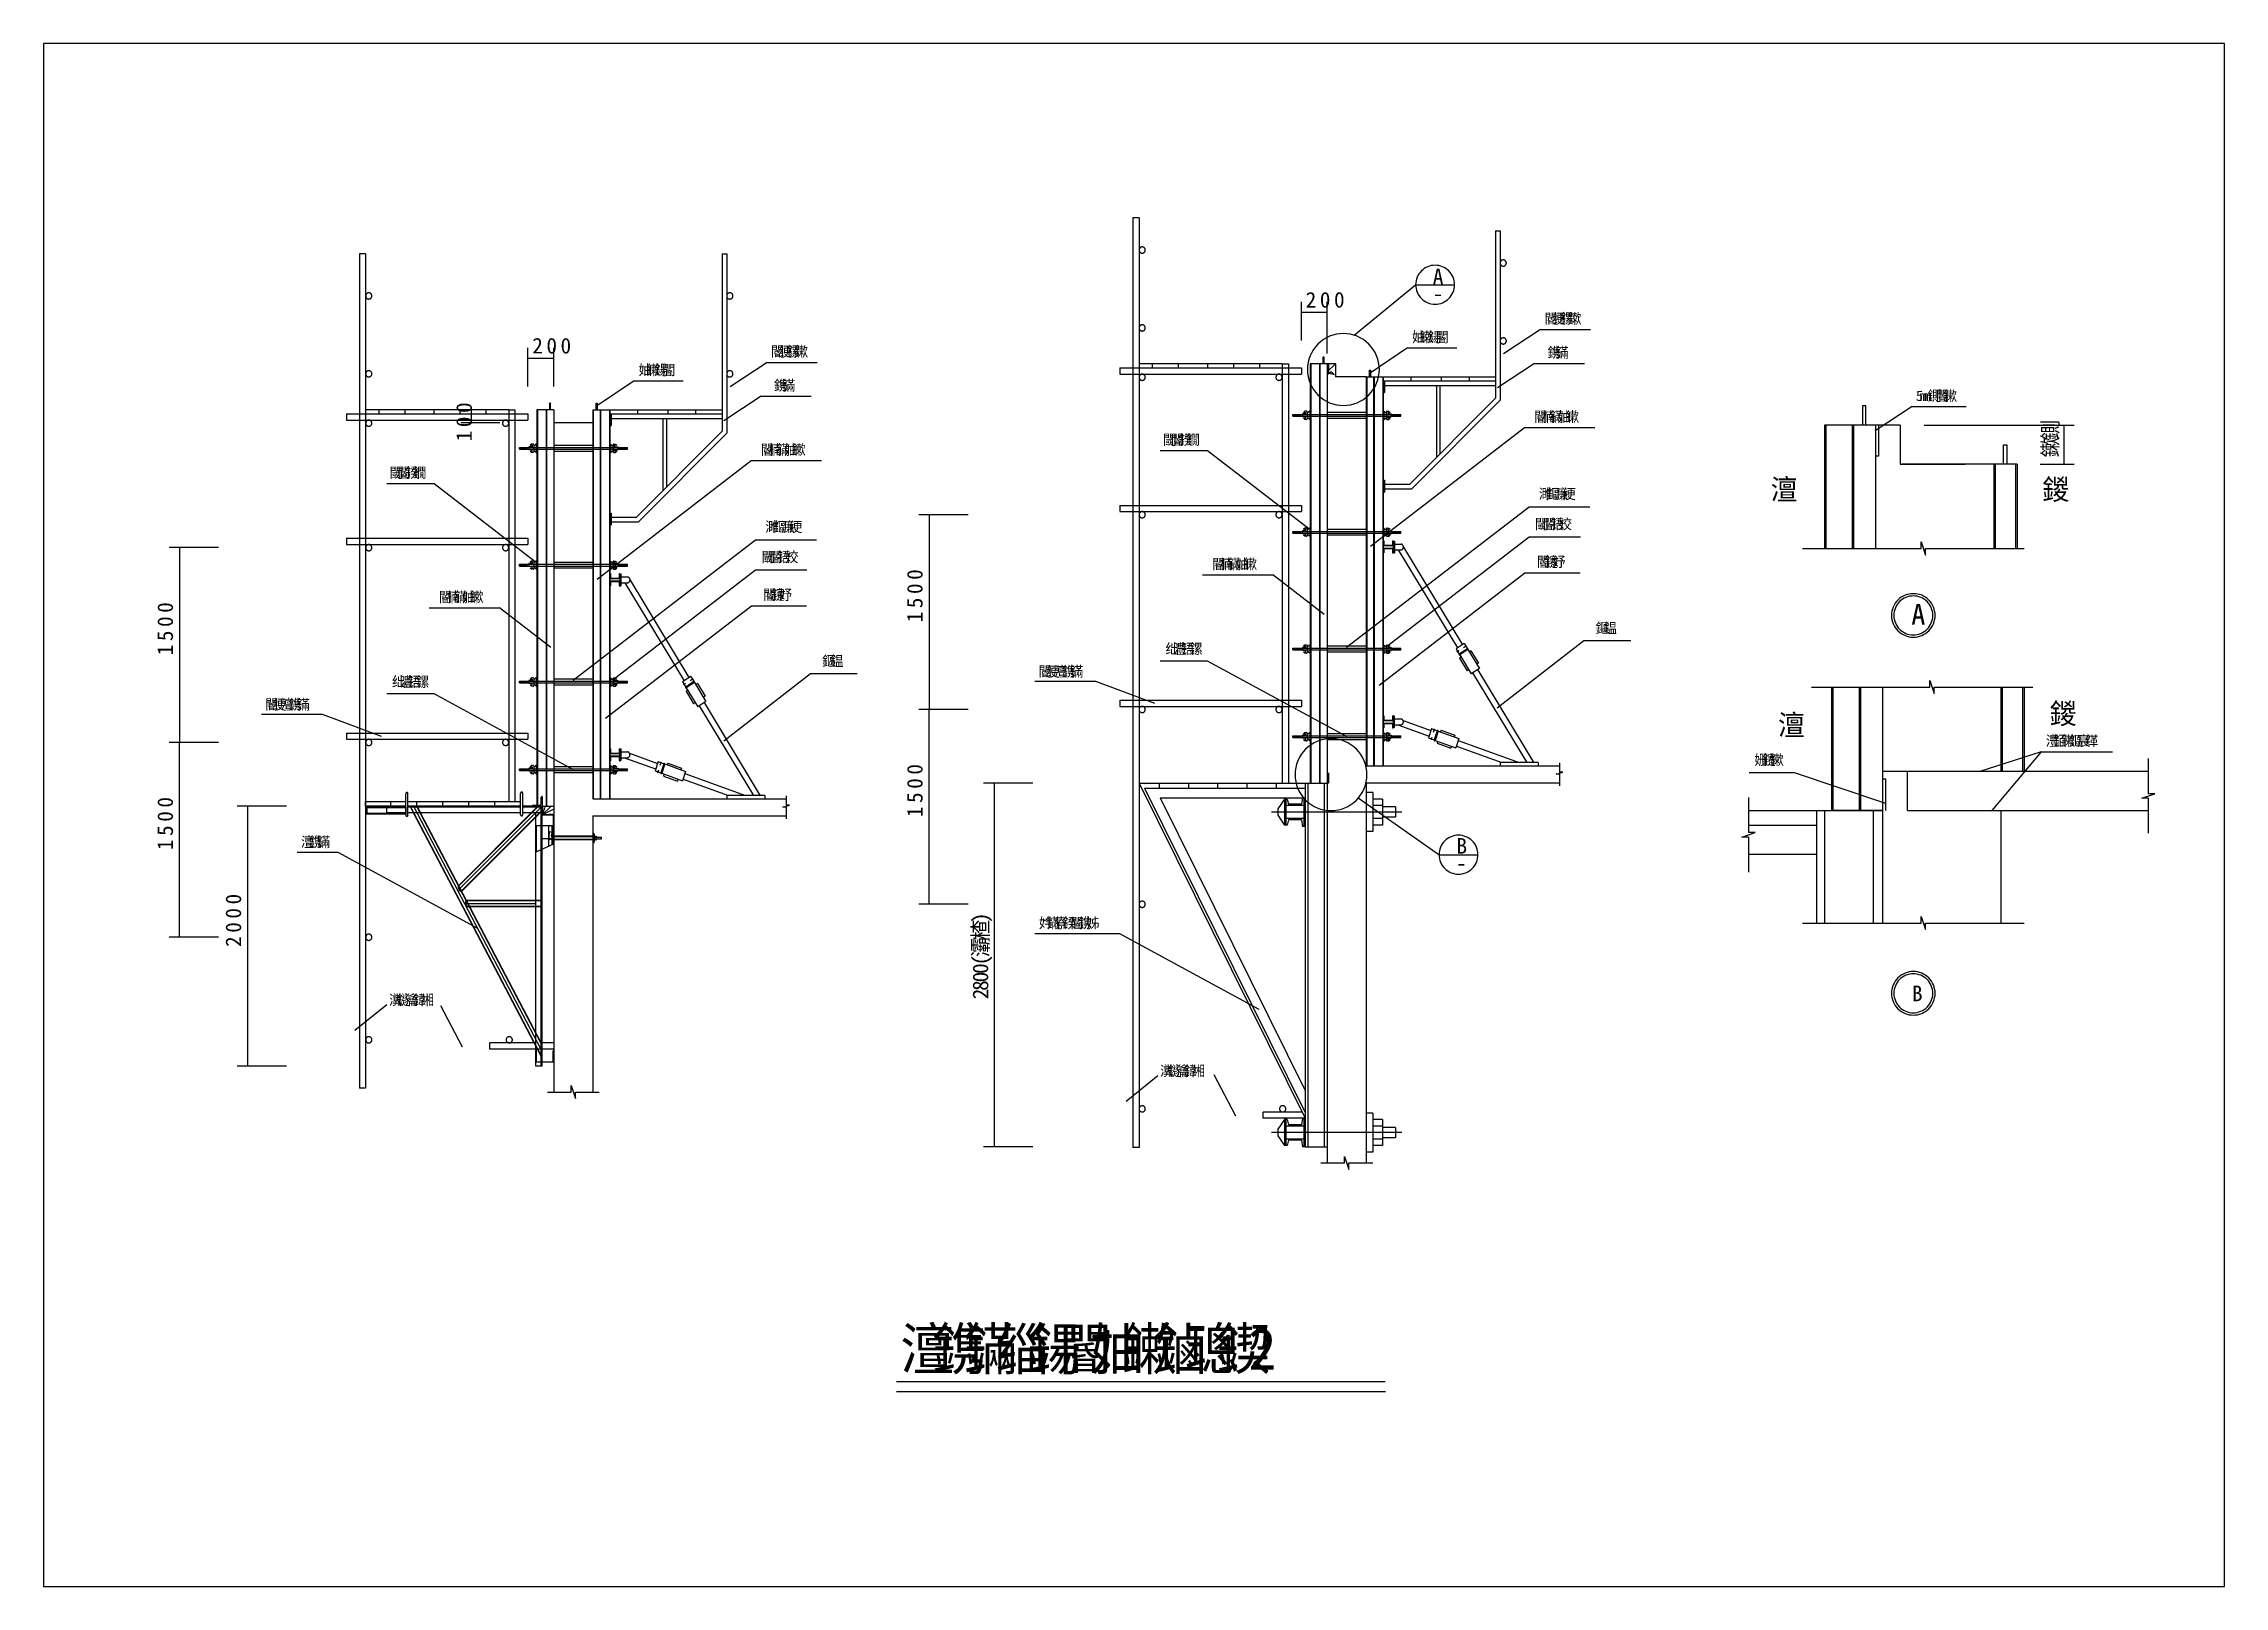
# Model space of a CAD drawing. Header units: metres. Extents: x 0 to 420, y 0 to 297.
import ezdxf

# ---------------------------------------------------------------- set-up
doc = ezdxf.new("R2010")
doc.units = ezdxf.units.M
doc.layers.add(' ', color=7, linetype='Continuous')

msp = doc.modelspace()

# ---------------------------------------------------------------- texts
at = {"layer": ' '}
for s, height, p in [('2', 3, (243.06, 246.19)), ('0', 3, (245.79, 246.19)), ('0', 3, (248.52, 246.19)), ('閽', 1.99, (289.02, 243.08)), ('绠', 1.99, (290.53, 243.08)), ('鏍', 1.99, (292.04, 243.08)), ('鏉', 1.99, (293.56, 243.08)), ('2', 3, (94.11, 237.35)), ('0', 3, (96.84, 237.35)), ('0', 3, (99.56, 237.35)), ('妯', 1.99, (263.54, 239.53)), ('鏉', 1.99, (265.06, 239.53)), ('鍚', 1.99, (266.57, 239.53)), ('閽', 1.99, (268.08, 239.53)), ('妯', 1.99, (114.59, 233.19)), ('鏉', 1.99, (116.1, 233.19)), ('鍚', 1.99, (117.62, 233.19)), ('閽', 1.99, (119.13, 233.19)), ('閽', 1.99, (140.06, 236.74)), ('绠', 1.99, (141.57, 236.74)), ('鏍', 1.99, (143.09, 236.74)), ('鏉', 1.99, (144.6, 236.74)), ('鎸', 1.99, (289.63, 236.56)), ('鏋', 1.99, (291.14, 236.56)), ('鎸', 1.99, (140.67, 230.22)), ('鏋', 1.99, (142.19, 230.22)), ('5', 1.99, (360.6, 228.21)), ('m', 1.99, (361.35, 228.21)), ('m', 1.99, (362.11, 228.21)), ('鍘', 1.99, (362.87, 228.21)), ('閽', 1.99, (364.38, 228.21)), ('鏉', 1.99, (365.89, 228.21)), ('閽', 1.99, (287.05, 224.19)), ('楠', 1.99, (288.56, 224.19)), ('鏋', 1.99, (290.07, 224.19)), ('妯', 1.99, (291.59, 224.19)), ('鏉', 1.99, (293.1, 224.19)), ('閽', 1.99, (138.09, 217.85)), ('楠', 1.99, (139.6, 217.85)), ('鏋', 1.99, (141.12, 217.85)), ('妯', 1.99, (142.63, 217.85)), ('鏉', 1.99, (144.14, 217.85)), ('閾', 1.99, (215.56, 219.75)), ('閽', 1.99, (217.07, 219.75)), ('鍨', 1.99, (218.59, 219.75)), ('鐗', 1.99, (220.1, 219.75)), ('閾', 1.99, (66.6, 213.41)), ('閽', 1.99, (68.12, 213.41)), ('鍨', 1.99, (69.63, 213.41)), ('鐗', 1.99, (71.14, 213.41)), ('濉', 1.99, (287.96, 209.32)), ('鏂', 1.99, (289.47, 209.32)), ('濂', 1.99, (290.98, 209.32)), ('绠', 1.99, (292.5, 209.32)), ('澶', 3.98, (332.64, 209.19)), ('鍐', 3.98, (384.96, 209.19)), ('铻', 1.99, (290.23, 203.53)), ('姣', 1.99, (291.75, 203.53)), ('濉', 1.99, (139, 202.98)), ('鏂', 1.99, (140.51, 202.98)), ('濂', 1.99, (142.03, 202.98)), ('绠', 1.99, (143.54, 202.98)), ('閾', 1.99, (287.21, 203.53)), ('閽', 1.99, (288.72, 203.53)), ('閾', 1.99, (138.25, 197.19)), ('閽', 1.99, (139.76, 197.19)), ('铻', 1.99, (141.28, 197.19)), ('姣', 1.99, (142.79, 197.19)), ('閽', 1.99, (225.03, 195.83)), ('楠', 1.99, (226.54, 195.83)), ('鏋', 1.99, (228.05, 195.83)), ('妯', 1.99, (229.57, 195.83)), ('鏉', 1.99, (231.08, 195.83)), ('閽', 1.99, (287.53, 196.25)), ('鑳', 1.99, (289.04, 196.25)), ('妤', 1.99, (290.56, 196.25)), ('閽', 1.99, (76.07, 189.49)), ('楠', 1.99, (77.59, 189.49)), ('鏋', 1.99, (79.1, 189.49)), ('妯', 1.99, (80.61, 189.49)), ('鏉', 1.99, (82.12, 189.49)), ('閽', 1.99, (138.57, 189.91)), ('鑳', 1.99, (140.09, 189.91)), ('妤', 1.99, (141.6, 189.91)), ('A', 3.98, (359.7, 185.12)), ('鏂', 1.99, (298.9, 183.48)), ('鎾', 1.99, (300.41, 183.48)), ('绌', 1.99, (216.06, 179.5)), ('澧', 1.99, (217.57, 179.5)), ('铻', 1.99, (219.09, 179.5)), ('鏍', 1.99, (220.6, 179.5)), ('鏂', 1.99, (149.94, 177.14)), ('鎾', 1.99, (151.45, 177.14)), ('閽', 1.99, (191.59, 175.14)), ('绠', 1.99, (193.1, 175.14)), ('澶', 1.99, (194.61, 175.14)), ('鎸', 1.99, (196.12, 175.14)), ('鏋', 1.99, (197.64, 175.14)), ('绌', 1.99, (67.1, 173.16)), ('澧', 1.99, (68.62, 173.16)), ('铻', 1.99, (70.13, 173.16)), ('鏍', 1.99, (71.64, 173.16)), ('閽', 1.99, (42.63, 168.8)), ('绠', 1.99, (44.14, 168.8)), ('澶', 1.99, (45.66, 168.8)), ('鎸', 1.99, (47.17, 168.8)), ('鏋', 1.99, (48.68, 168.8)), ('澶', 3.98, (334.05, 163.84)), ('鍐', 3.98, (386.37, 166.04)), ('澧', 1.99, (385.58, 161.79)), ('銆', 1.99, (387.09, 161.79)), ('鏉', 1.99, (388.6, 161.79)), ('鏂', 1.99, (390.12, 161.79)), ('宸', 1.99, (391.63, 161.79)), ('缂', 1.99, (393.14, 161.79)), ('姗', 1.99, (329.49, 158.13)), ('鑳', 1.99, (331, 158.13)), ('鏉', 1.99, (332.51, 158.13)), ('澶', 1.99, (49.57, 142.33)), ('鎸', 1.99, (51.09, 142.33)), ('鏋', 1.99, (52.6, 142.33)), ('妗', 1.99, (191.69, 126.72)), ('鏋', 1.99, (193.2, 126.72)), ('寮', 1.99, (194.72, 126.72)), ('鍨', 1.99, (196.23, 126.72)), ('閽', 1.99, (197.74, 126.72)), ('鎸', 1.99, (199.26, 126.72)), ('姊', 1.99, (200.77, 126.72)), ('瀵', 1.99, (66.55, 111.91)), ('鐩', 1.99, (68.06, 111.91)), ('瀹', 1.99, (69.58, 111.91)), ('鍏', 1.99, (71.09, 111.91)), ('缃', 1.99, (72.6, 111.91)), ('B', 3, (359.83, 112.65)), ('瀵', 1.99, (215.04, 98.24)), ('鐩', 1.99, (216.56, 98.24)), ('瀹', 1.99, (218.07, 98.24)), ('鍏', 1.99, (219.58, 98.24)), ('缃', 1.99, (221.1, 98.24))]:
    msp.add_text(s, height=height, dxfattribs=at).set_placement(p)
for s, p in [('0', (82.47, 225.89)), ('0', (82.47, 223.16)), ('1', (82.47, 220.43)), ('0', (169.28, 193.77)), ('0', (24.91, 187.42)), ('0', (169.28, 191.04)), ('5', (169.28, 188.31)), ('0', (24.91, 184.7)), ('1', (169.28, 185.58)), ('5', (24.91, 181.97)), ('1', (24.91, 179.24)), ('0', (169.28, 156.27)), ('0', (24.91, 149.92)), ('0', (169.28, 153.54)), ('5', (169.28, 150.81)), ('0', (24.91, 147.2)), ('1', (169.28, 148.08)), ('5', (24.91, 144.47)), ('1', (24.91, 141.74)), ('0', (38.04, 131.28)), ('0', (38.04, 128.55)), ('楂', (181.92, 124.44)), ('0', (38.04, 125.83)), ('灞', (181.92, 121.17)), (')', (181.92, 127.7)), ('2', (38.04, 123.1)), ('(', (181.92, 119.54)), ('0', (181.92, 117.91)), ('0', (181.92, 116.28)), ('2', (181.92, 113.02)), ('8', (181.92, 114.65))]:
    msp.add_text(s, height=3, rotation=90, dxfattribs=at).set_placement(p)
for s, height, p in [('A', 3, (267.55, 250.68)), ('-', 3, (267.55, 247.39)), ('B', 3, (272.11, 141.05)), ('-', 3, (272.02, 137.77)), ('澶', 8, (165.03, 41.71)), ('鎸', 8, (171.12, 41.71)), ('鏋', 8, (177.2, 41.71)), ('缁', 8, (183.29, 41.71)), ('鍚', 8, (189.38, 41.71)), ('妯', 8, (201.55, 41.71)), ('鏉', 8, (207.64, 41.71)), ('鏀', 8, (213.73, 41.71)), ('璁', 8, (219.81, 41.71)), ('鍥', 8, (225.9, 41.71)), ('閽', 8, (195.46, 41.71)), ('2', 8, (231.99, 41.71))]:
    msp.add_text(s, height=height).set_placement(p)
for s, p in [('鍘', (387.96, 220.63)), ('鏉', (387.96, 217.36))]:
    msp.add_text(s, height=3, rotation=90).set_placement(p)

# ---------------------------------------------------------------- linework, layer by layer
at = {"layer": ' '}
for p, q in [((209.78, 263.47), (209.78, 84.51)), ((210.98, 263.47), (209.78, 263.47)), ((210.98, 263.47), (210.98, 84.51)), ((60.82, 256.53), (60.82, 95.92)), ((62.02, 256.53), (60.82, 256.53)), ((62.02, 256.53), (62.02, 95.92)), ((242.23, 239.85), (242.23, 247.28)), ((242.23, 245.28), (247.23, 245.28)), ((247.23, 237.35), (247.23, 247.28)), ((288.29, 241.96), (281.15, 237.25)), ((288.29, 241.96), (292.31, 241.96)), ((292.31, 241.96), (297.92, 241.96)), ((93.27, 231.01), (93.27, 238.44)), ((93.27, 236.44), (98.27, 236.44)), ((98.27, 231.01), (98.27, 238.44)), ((139.34, 235.62), (132.2, 230.91)), ((139.34, 235.62), (143.35, 235.62)), ((143.35, 235.62), (148.96, 235.62)), ((238.53, 235.37), (238.53, 154.62)), ((238.53, 235.37), (239.73, 235.37)), ((239.73, 235.37), (239.73, 154.62)), ((248.81, 235.37), (247.23, 233.79)), ((262.69, 238.41), (255.46, 233.54)), ((262.69, 238.41), (266.53, 238.41)), ((266.53, 238.41), (272.15, 238.41)), ((287.13, 235.44), (279.99, 230.73)), ((287.13, 235.44), (291.14, 235.44)), ((291.14, 235.44), (296.75, 235.44)), ((113.73, 232.07), (106.51, 227.2)), ((113.73, 232.07), (117.58, 232.07)), ((117.58, 232.07), (123.19, 232.07)), ((207.28, 234.56), (242.23, 234.56)), ((207.28, 234.56), (207.28, 233.36)), ((207.28, 233.36), (242.23, 233.36)), ((242.23, 234.56), (242.23, 233.36)), ((248.02, 233.8), (247.62, 233.53)), ((247.62, 233.53), (248.54, 233.29)), ((248.54, 233.29), (248.02, 233.8)), ((138.17, 229.1), (131.03, 224.39)), ((138.17, 229.1), (142.19, 229.1)), ((142.19, 229.1), (147.8, 229.1)), ((359.87, 227.16), (352.73, 222.45)), ((359.87, 227.16), (370.26, 227.16)), ((58.32, 225.72), (93.27, 225.72)), ((58.32, 225.72), (58.32, 224.52)), ((58.32, 224.52), (93.27, 224.52)), ((87.86, 226.53), (80.43, 226.53)), ((87.86, 224.03), (80.43, 224.03)), ((82.43, 224.03), (82.43, 226.53)), ((89.57, 226.53), (89.57, 151.05)), ((89.57, 226.53), (90.77, 226.53)), ((90.77, 226.53), (90.77, 151.05)), ((93.27, 225.72), (93.27, 224.52)), ((105.77, 224.03), (98.27, 224.03)), ((247.23, 226.04), (254.73, 226.04)), ((247.23, 224.91), (254.73, 224.91)), ((255.54, 200.23), (285.23, 223.07)), ((285.23, 223.07), (298.77, 223.07)), ((98.27, 219.7), (105.77, 219.7)), ((98.27, 218.57), (105.77, 218.57)), ((224.15, 218.59), (215.04, 218.59)), ((243.66, 203.59), (224.15, 218.59)), ((106.58, 193.89), (136.28, 216.73)), ((136.28, 216.73), (149.82, 216.73)), ((75.2, 212.25), (66.08, 212.25)), ((94.7, 197.25), (75.2, 212.25)), ((178.04, 206.31), (168.54, 206.31)), ((170.54, 206.31), (170.54, 168.81)), ((207.28, 208.11), (242.23, 208.11)), ((207.28, 208.11), (207.28, 206.91)), ((207.28, 206.91), (242.23, 206.91)), ((242.23, 208.11), (242.23, 206.91)), ((250.93, 180.79), (286.08, 207.82)), ((286.08, 207.82), (297.82, 207.82)), ((58.32, 201.77), (93.27, 201.77)), ((58.32, 201.77), (58.32, 200.57)), ((93.27, 201.77), (93.27, 200.57)), ((247.23, 203.54), (254.73, 203.54)), ((247.23, 202.41), (254.73, 202.41)), ((258.62, 180.92), (286.08, 202.03)), ((286.08, 202.03), (295.98, 202.03)), ((33.66, 199.97), (24.16, 199.97)), ((26.16, 199.97), (26.16, 162.47)), ((58.32, 200.57), (93.27, 200.57)), ((101.98, 174.45), (137.12, 201.48)), ((137.12, 201.48), (148.87, 201.48)), ((98.27, 197.2), (105.77, 197.2)), ((98.27, 196.07), (105.77, 196.07)), ((109.67, 174.58), (137.12, 195.69)), ((137.12, 195.69), (147.02, 195.69)), ((223.21, 194.71), (236.75, 194.71)), ((246.65, 187.1), (236.75, 194.71)), ((257.2, 173.48), (285.3, 195.1)), ((285.3, 195.1), (289.17, 195.1)), ((289.17, 195.1), (295.91, 195.1)), ((74.26, 188.37), (87.8, 188.37)), ((97.69, 180.76), (87.8, 188.37)), ((108.24, 167.14), (136.35, 188.76)), ((136.35, 188.76), (140.21, 188.76)), ((140.21, 188.76), (146.95, 188.76)), ((247.23, 181.04), (254.73, 181.04)), ((279.96, 169.12), (296.64, 182.1)), ((296.64, 182.1), (300.51, 182.1)), ((300.51, 182.1), (305.66, 182.1)), ((224.15, 178.14), (215.04, 178.14)), ((251.03, 163.56), (224.15, 178.14)), ((247.23, 179.91), (254.73, 179.91)), ((98.27, 174.7), (105.77, 174.7)), ((98.27, 173.57), (105.77, 173.57)), ((131, 162.78), (147.69, 175.76)), ((147.69, 175.76), (151.55, 175.76)), ((151.55, 175.76), (156.71, 175.76)), ((202.65, 174.17), (190.92, 174.17)), ((214.02, 169.96), (202.65, 174.17)), ((75.2, 171.8), (66.08, 171.8)), ((102.08, 157.22), (75.2, 171.8)), ((178.04, 168.81), (168.54, 168.81)), ((178.04, 168.81), (168.54, 168.81)), ((170.54, 131.31), (170.54, 168.81)), ((207.28, 170.61), (242.23, 170.61)), ((207.28, 170.61), (207.28, 169.41)), ((207.28, 169.41), (242.23, 169.41)), ((242.23, 170.61), (242.23, 169.41)), ((53.69, 167.83), (41.96, 167.83)), ((65.06, 163.62), (53.69, 167.83)), ((58.32, 164.27), (93.27, 164.27)), ((58.32, 164.27), (58.32, 163.07)), ((93.27, 164.27), (93.27, 163.07)), ((247.23, 164.17), (254.73, 164.17)), ((33.66, 162.47), (24.16, 162.47)), ((33.66, 162.47), (24.16, 162.47)), ((26.16, 124.97), (26.16, 162.47)), ((58.32, 163.07), (93.27, 163.07)), ((247.23, 163.03), (254.73, 163.03)), ((384.71, 160.66), (372.88, 156.88)), ((384.71, 160.66), (398.45, 160.66)), ((98.27, 157.83), (105.77, 157.83)), ((98.27, 156.69), (105.77, 156.69)), ((328.48, 156.7), (336.99, 156.7)), ((69.77, 148.51), (69.77, 152.58)), ((70.17, 148.51), (70.17, 152.58)), ((91.87, 148.58), (91.87, 152.66)), ((92.27, 148.58), (92.27, 152.66)), ((95.85, 150.85), (95.85, 151.92)), ((96.02, 152.05), (95.97, 152.05)), ((96.02, 152.05), (96.02, 150.17)), ((190.54, 154.62), (181.04, 154.62)), ((183.04, 154.62), (183.04, 84.62)), ((210.98, 154.62), (242.98, 90.12)), ((210.98, 154.62), (247.23, 154.62)), ((212, 153.69), (242.98, 91.25)), ((212, 153.69), (242.98, 153.69)), ((214.86, 154.62), (214.86, 153.69)), ((215.03, 151.81), (242.98, 95.47)), ((215.03, 151.81), (242.98, 151.81)), ((220.48, 154.62), (220.48, 153.69)), ((226.11, 154.62), (226.11, 153.69)), ((231.73, 154.62), (231.73, 153.69)), ((237.36, 154.62), (237.36, 153.69)), ((238.98, 151.56), (237.73, 149.69)), ((238.98, 151.56), (238.98, 146.56)), ((239.48, 151.56), (238.98, 151.56)), ((239.23, 151.56), (239.23, 146.56)), ((239.48, 151.56), (239.73, 150.56)), ((242.48, 151.81), (242.23, 150.56)), ((242.73, 151.81), (242.73, 146.31)), ((242.98, 154.62), (242.98, 84.62)), ((242.98, 151.81), (242.98, 146.31)), ((243.48, 154.62), (243.48, 84.62)), ((246.61, 154.62), (246.61, 84.62)), ((254.73, 152.81), (254.73, 145.31)), ((255.98, 152.81), (254.73, 152.81)), ((255.98, 152.81), (255.98, 145.31)), ((257.86, 151.56), (255.98, 151.56)), ((257.86, 151.56), (257.86, 146.56)), ((46.79, 150.17), (37.29, 150.17)), ((39.29, 150.17), (39.29, 100.17)), ((69.77, 151.05), (62.02, 151.05)), ((62.02, 150.17), (62.02, 151.05)), ((69.77, 150.17), (62.02, 150.17)), ((62.27, 150), (62.27, 148.67)), ((69.77, 150), (62.27, 150)), ((69.77, 149.9), (62.27, 149.9)), ((69.77, 148.77), (62.27, 148.77)), ((69.77, 148.67), (62.27, 148.67)), ((66.02, 150.17), (66.02, 148.92)), ((69.77, 150.17), (66.02, 150.17)), ((69.77, 150), (66.02, 150)), ((69.77, 148.92), (66.02, 148.92)), ((66.87, 150.17), (66.87, 151.05)), ((69.77, 150), (69.77, 148.67)), ((91.87, 151.05), (70.17, 151.05)), ((91.87, 150.17), (70.17, 150.17)), ((91.87, 150.17), (70.17, 150.17)), ((91.87, 150), (70.17, 150)), ((91.87, 148.92), (70.17, 148.92)), ((95.85, 102.22), (70.75, 150)), ((95.85, 102.06), (71.23, 148.92)), ((95.85, 103.35), (71.34, 150)), ((71.87, 150.17), (71.87, 151.05)), ((95.85, 104.48), (71.93, 150)), ((95.85, 104.64), (72.58, 148.92)), ((76.87, 150.17), (76.87, 151.05)), ((93.93, 148.92), (79.88, 134.87)), ((95.09, 150), (79.91, 134.82)), ((95.85, 150), (79.99, 134.14)), ((95.85, 149.24), (80.43, 133.82)), ((94.77, 148.07), (80.46, 133.76)), ((81.87, 150.17), (81.87, 151.05)), ((86.87, 150.17), (86.87, 151.05)), ((96.02, 150.17), (92.27, 150.17)), ((96.02, 150), (92.27, 150)), ((96.02, 148.92), (92.27, 148.92)), ((95, 150), (93.93, 148.92)), ((94.15, 150.17), (94.15, 150.22)), ((96.02, 150.17), (94.15, 150.17)), ((95.35, 150.35), (94.27, 150.35)), ((95.85, 149.15), (94.77, 148.07)), ((94.77, 100.17), (94.77, 148.92)), ((95.85, 100.17), (95.85, 150)), ((96.02, 150.17), (96.02, 148.55)), ((96.02, 100.17), (96.02, 150.17)), ((96.02, 150.17), (98.27, 150.17)), ((96.02, 148.55), (96.16, 150.08)), ((96.02, 148.55), (97.65, 150.07)), ((96.02, 148.55), (96.61, 150)), ((96.02, 148.55), (98.22, 149.62)), ((96.02, 148.55), (97.98, 148.71)), ((96.02, 148.55), (98.27, 148.55)), ((98.17, 148.55), (96.02, 148.55)), ((98.17, 142.88), (98.17, 148.55)), ((98.27, 150.17), (98.27, 148.55)), ((261.61, 149.06), (236.48, 149.06)), ((237.73, 149.69), (237.73, 148.44)), ((237.73, 148.44), (238.98, 146.56)), ((242.73, 150.31), (239.23, 150.31)), ((242.73, 147.81), (239.23, 147.81)), ((239.73, 147.56), (239.48, 146.56)), ((242.23, 150.56), (239.73, 150.56)), ((242.23, 147.56), (239.73, 147.56)), ((242.23, 147.56), (242.48, 146.31)), ((257.86, 150.31), (255.98, 150.31)), ((257.86, 147.81), (255.98, 147.81)), ((260.36, 150.06), (257.86, 150.06)), ((260.36, 148.06), (257.86, 148.06)), ((260.36, 150.06), (260.36, 148.06)), ((328.35, 149.38), (354.21, 149.38)), ((341.46, 149.38), (341.46, 127.7)), ((342.96, 149.38), (342.96, 127.7)), ((352.33, 149.38), (352.33, 127.7)), ((98.17, 146.42), (94.77, 146.42)), ((94.9, 146.33), (94.77, 146.33)), ((94.9, 146.23), (94.77, 146.23)), ((94.9, 146.13), (94.77, 146.13)), ((94.9, 146.03), (94.77, 146.03)), ((94.9, 145.93), (94.77, 145.93)), ((94.9, 145.83), (94.77, 145.83)), ((94.9, 145.73), (94.77, 145.73)), ((94.9, 145.63), (94.77, 145.63)), ((94.9, 145.53), (94.77, 145.53)), ((94.9, 145.43), (94.77, 145.43)), ((94.9, 145.33), (94.77, 145.33)), ((94.9, 145.23), (94.77, 145.23)), ((94.9, 145.13), (94.77, 145.13)), ((94.9, 145.03), (94.77, 145.03)), ((94.9, 144.93), (94.77, 144.93)), ((94.9, 144.83), (94.77, 144.83)), ((94.9, 144.73), (94.77, 144.73)), ((94.9, 144.63), (94.77, 144.63)), ((94.9, 144.53), (94.77, 144.53)), ((94.9, 144.43), (94.77, 144.43)), ((94.9, 144.33), (94.77, 144.33)), ((94.9, 144.23), (94.77, 144.23)), ((94.9, 144.13), (94.77, 144.13)), ((94.9, 144.03), (94.77, 144.03)), ((94.9, 143.93), (94.77, 143.93)), ((94.9, 143.83), (94.77, 143.83)), ((94.9, 143.73), (94.77, 143.73)), ((94.9, 143.63), (94.77, 143.63)), ((94.9, 143.53), (94.77, 143.53)), ((94.9, 143.43), (94.77, 143.43)), ((94.9, 143.33), (94.77, 143.33)), ((94.9, 143.23), (94.77, 143.23)), ((94.9, 143.13), (94.77, 143.13)), ((94.9, 143.03), (94.77, 143.03)), ((94.9, 142.93), (94.77, 142.93)), ((94.9, 142.83), (94.77, 142.83)), ((94.9, 141.42), (94.9, 146.42)), ((98.17, 142.88), (94.9, 141.42)), ((97.92, 143.92), (96.02, 143.92)), ((97.44, 145.3), (97.29, 144.54)), ((97.3, 142.49), (97.3, 146.42)), ((97.44, 145.3), (97.92, 145.2)), ((97.92, 145.2), (97.78, 144.5)), ((105.77, 143.8), (97.89, 143.8)), ((97.92, 142.77), (97.92, 146.42)), ((98.17, 144.69), (97.92, 144.69)), ((105.77, 144.29), (97.95, 144.29)), ((105.77, 144.4), (98.17, 144.4)), ((98.17, 144.4), (98.17, 143.68)), ((105.77, 144.35), (98.17, 144.35)), ((105.77, 143.75), (98.17, 143.75)), ((105.77, 143.7), (98.17, 143.7)), ((105.95, 144.92), (105.77, 144.92)), ((105.77, 144.92), (105.77, 143.17)), ((105.95, 143.17), (105.77, 143.17)), ((105.95, 144.92), (106.12, 144.57)), ((105.95, 144.92), (105.95, 143.17)), ((106.12, 144.57), (105.95, 144.57)), ((105.95, 143.17), (106.12, 143.52)), ((106.12, 143.52), (105.95, 143.52)), ((106.12, 144.57), (106.12, 143.52)), ((106.12, 143.72), (106.12, 144.42)), ((106.12, 144.32), (106.12, 144.27)), ((106.12, 143.83), (106.12, 144.27)), ((106.12, 143.95), (106.12, 144.2)), ((106.12, 143.88), (106.12, 143.83)), ((106.16, 144.35), (106.53, 144.35)), ((106.16, 144.23), (106.53, 144.23)), ((106.16, 143.92), (106.53, 143.92)), ((106.16, 143.79), (106.53, 143.79)), ((106.56, 144.32), (106.56, 144.27)), ((106.56, 143.95), (106.56, 144.27)), ((106.56, 144.23), (107.42, 144.23)), ((106.56, 144.21), (107.44, 144.21)), ((106.56, 143.95), (106.56, 143.83)), ((106.56, 143.93), (107.44, 143.93)), ((106.56, 143.92), (107.42, 143.92)), ((106.56, 143.83), (106.56, 143.88)), ((107.42, 144.23), (107.44, 144.21)), ((107.42, 143.92), (107.42, 144.23)), ((107.44, 143.93), (107.42, 143.92)), ((107.44, 143.93), (107.44, 144.21)), ((239.48, 146.56), (238.98, 146.56)), ((242.98, 146.31), (242.48, 146.31)), ((255.98, 145.31), (254.73, 145.31)), ((257.86, 146.56), (255.98, 146.56)), ((328.35, 146.57), (341.46, 146.57)), ((56.72, 141.26), (48.8, 141.26)), ((83.6, 126.67), (56.72, 141.26)), ((94.9, 142.73), (94.77, 142.73)), ((94.9, 142.63), (94.77, 142.63)), ((94.9, 142.53), (94.77, 142.53)), ((94.9, 142.43), (94.77, 142.43)), ((94.9, 142.33), (94.77, 142.33)), ((94.9, 142.23), (94.77, 142.23)), ((94.9, 142.13), (94.77, 142.13)), ((94.9, 142.03), (94.77, 142.03)), ((94.9, 141.93), (94.77, 141.93)), ((94.9, 141.83), (94.77, 141.83)), ((94.9, 141.73), (94.77, 141.73)), ((94.9, 141.63), (94.77, 141.63)), ((94.9, 141.53), (94.77, 141.53)), ((94.9, 141.43), (94.77, 141.43)), ((328.35, 140.95), (341.46, 140.95)), ((94.77, 131.42), (81.27, 131.42)), ((94.77, 132.02), (81.38, 132.02)), ((95.85, 131.96), (81.41, 131.96)), ((95.85, 130.88), (81.98, 130.88)), ((94.77, 130.82), (82.01, 130.82)), ((95.85, 132.02), (94.77, 132.02)), ((95.85, 130.82), (94.77, 130.82)), ((178.04, 131.31), (168.54, 131.31)), ((33.66, 124.97), (24.16, 124.97)), ((207.24, 125.65), (190.92, 125.65)), ((234.12, 111.06), (207.24, 125.65)), ((59.97, 107.05), (66.13, 112.05)), ((80.67, 103.81), (76.51, 111.75)), ((94.77, 104.62), (85.93, 104.62)), ((85.93, 103.42), (85.93, 104.62)), ((94.77, 103.42), (85.93, 103.42)), ((96.02, 103.42), (94.77, 103.42)), ((94.9, 103.38), (94.77, 103.38)), ((94.9, 103.28), (94.77, 103.28)), ((94.9, 103.18), (94.77, 103.18)), ((94.9, 103.18), (94.77, 103.18)), ((94.9, 103.08), (94.77, 103.08)), ((94.9, 102.98), (94.77, 102.98)), ((94.9, 102.88), (94.77, 102.88)), ((94.9, 102.78), (94.77, 102.78)), ((94.9, 102.68), (94.77, 102.68)), ((94.9, 102.58), (94.77, 102.58)), ((94.9, 102.48), (94.77, 102.48)), ((94.9, 102.38), (94.77, 102.38)), ((94.9, 102.28), (94.77, 102.28)), ((94.9, 102.18), (94.77, 102.18)), ((94.9, 102.08), (94.77, 102.08)), ((94.9, 101.98), (94.77, 101.98)), ((94.9, 101.88), (94.77, 101.88)), ((94.9, 101.78), (94.77, 101.78)), ((94.9, 101.68), (94.77, 101.68)), ((94.9, 101.58), (94.77, 101.58)), ((94.9, 101.48), (94.77, 101.48)), ((94.9, 101.38), (94.77, 101.38)), ((94.9, 101.28), (94.77, 101.28)), ((94.9, 101.18), (94.77, 101.18)), ((94.9, 101.08), (94.77, 101.08)), ((94.9, 100.98), (94.77, 100.98)), ((96.02, 100.92), (94.77, 100.92)), ((94.9, 100.92), (94.9, 103.42)), ((98.27, 104.62), (96.02, 104.62)), ((98.27, 103.42), (96.02, 103.42)), ((96.02, 100.97), (96.02, 103.12)), ((98.27, 100.92), (96.02, 100.92)), ((98.12, 100.97), (98.12, 103.12)), ((98.27, 100.92), (98.27, 103.42)), ((46.79, 100.17), (37.29, 100.17)), ((96.02, 100.17), (94.77, 100.17)), ((208.46, 93.38), (214.62, 98.38)), ((229.62, 90.52), (225.46, 98.45)), ((62.02, 95.92), (60.82, 95.92)), ((242.39, 91.32), (234.89, 91.32)), ((234.89, 90.12), (234.89, 91.32)), ((242.98, 90.12), (234.89, 90.12)), ((238.98, 89.87), (237.73, 88)), ((238.98, 89.87), (238.98, 84.87)), ((239.48, 89.87), (238.98, 89.87)), ((239.23, 89.87), (239.23, 84.87)), ((242.73, 88.62), (239.23, 88.62)), ((239.48, 89.87), (239.73, 88.87)), ((242.23, 88.87), (239.73, 88.87)), ((242.48, 90.12), (242.23, 88.87)), ((242.98, 90.12), (242.48, 90.12)), ((242.73, 90.12), (242.73, 84.62)), ((242.98, 90.12), (242.98, 84.62)), ((254.73, 91.12), (254.73, 83.62)), ((255.98, 91.12), (254.73, 91.12)), ((255.98, 91.12), (255.98, 83.62)), ((257.86, 89.87), (255.98, 89.87)), ((257.86, 88.62), (255.98, 88.62)), ((257.86, 89.87), (257.86, 84.87)), ((260.36, 88.37), (257.86, 88.37)), ((260.36, 88.37), (260.36, 86.37)), ((190.54, 84.62), (181.04, 84.62)), ((210.98, 84.51), (209.78, 84.51)), ((261.61, 87.37), (236.48, 87.37)), ((237.73, 88), (237.73, 86.75)), ((237.73, 86.75), (238.98, 84.87)), ((239.48, 84.87), (238.98, 84.87)), ((242.73, 86.12), (239.23, 86.12)), ((239.73, 85.87), (239.48, 84.87)), ((242.23, 85.87), (239.73, 85.87)), ((242.23, 85.87), (242.48, 84.62)), ((242.98, 84.62), (242.48, 84.62)), ((242.98, 84.62), (247.23, 84.62)), ((257.86, 86.12), (255.98, 86.12)), ((257.86, 84.87), (255.98, 84.87)), ((260.36, 86.37), (257.86, 86.37)), ((255.98, 83.62), (254.73, 83.62))]:
    msp.add_line(p, q, dxfattribs=at)
for points in [[(212.18, 257.27), (212.18, 257.33), (212.17, 257.39), (212.15, 257.44), (212.13, 257.5), (212.11, 257.55), (212.08, 257.6), (212.04, 257.65), (212, 257.69), (211.96, 257.73), (211.91, 257.77), (211.86, 257.8), (211.81, 257.82), (211.75, 257.84), (211.7, 257.86), (211.64, 257.87), (211.58, 257.87), (211.52, 257.87), (211.46, 257.86), (211.41, 257.84), (211.35, 257.82), (211.3, 257.8), (211.25, 257.77), (211.2, 257.73), (211.16, 257.69), (211.12, 257.65), (211.08, 257.6), (211.05, 257.55), (211.03, 257.5), (211.01, 257.44), (210.99, 257.39), (210.98, 257.33), (210.98, 257.27), (210.98, 257.21), (210.99, 257.15), (211.01, 257.09), (211.03, 257.04), (211.05, 256.99), (211.08, 256.93), (211.12, 256.89), (211.16, 256.84), (211.2, 256.8), (211.25, 256.77), (211.3, 256.74), (211.35, 256.71), (211.41, 256.69), (211.46, 256.68), (211.52, 256.67), (211.58, 256.67), (211.64, 256.67), (211.7, 256.68), (211.75, 256.69), (211.81, 256.71), (211.86, 256.74), (211.91, 256.77), (211.96, 256.8), (212, 256.84), (212.04, 256.89), (212.08, 256.93), (212.11, 256.99), (212.13, 257.04), (212.15, 257.09), (212.17, 257.15), (212.18, 257.21), (212.18, 257.27)], [(281.71, 254.77), (281.71, 254.83), (281.7, 254.89), (281.69, 254.94), (281.67, 255), (281.64, 255.05), (281.61, 255.1), (281.58, 255.15), (281.54, 255.19), (281.49, 255.23), (281.44, 255.27), (281.39, 255.3), (281.34, 255.32), (281.29, 255.34), (281.23, 255.36), (281.17, 255.37), (281.11, 255.37), (281.05, 255.37), (280.99, 255.36), (280.94, 255.34), (280.88, 255.32), (280.83, 255.3), (280.78, 255.27), (280.73, 255.23), (280.69, 255.19), (280.65, 255.15), (280.61, 255.1), (280.58, 255.05), (280.56, 255), (280.54, 254.94), (280.52, 254.89), (280.51, 254.83), (280.51, 254.77), (280.51, 254.71), (280.52, 254.65), (280.54, 254.59), (280.56, 254.54), (280.58, 254.49), (280.61, 254.43), (280.65, 254.39), (280.69, 254.34), (280.73, 254.3), (280.78, 254.27), (280.83, 254.24), (280.88, 254.21), (280.94, 254.19), (280.99, 254.18), (281.05, 254.17), (281.11, 254.17), (281.17, 254.17), (281.23, 254.18), (281.29, 254.19), (281.34, 254.21), (281.39, 254.24), (281.44, 254.27), (281.49, 254.3), (281.54, 254.34), (281.58, 254.39), (281.61, 254.43), (281.64, 254.49), (281.67, 254.54), (281.69, 254.59), (281.7, 254.65), (281.71, 254.71), (281.71, 254.77)], [(63.22, 248.43), (63.22, 248.49), (63.21, 248.54), (63.2, 248.6), (63.18, 248.66), (63.15, 248.71), (63.12, 248.76), (63.09, 248.81), (63.05, 248.85), (63.01, 248.89), (62.96, 248.93), (62.91, 248.96), (62.85, 248.98), (62.8, 249), (62.74, 249.02), (62.68, 249.02), (62.62, 249.03), (62.57, 249.02), (62.51, 249.02), (62.45, 249), (62.4, 248.98), (62.34, 248.96), (62.29, 248.93), (62.24, 248.89), (62.2, 248.85), (62.16, 248.81), (62.13, 248.76), (62.1, 248.71), (62.07, 248.66), (62.05, 248.6), (62.04, 248.54), (62.03, 248.49), (62.02, 248.43), (62.03, 248.37), (62.04, 248.31), (62.05, 248.25), (62.07, 248.2), (62.1, 248.14), (62.13, 248.09), (62.16, 248.05), (62.2, 248), (62.24, 247.96), (62.29, 247.93), (62.34, 247.9), (62.4, 247.87), (62.45, 247.85), (62.51, 247.84), (62.57, 247.83), (62.62, 247.83), (62.68, 247.83), (62.74, 247.84), (62.8, 247.85), (62.85, 247.87), (62.91, 247.9), (62.96, 247.93), (63.01, 247.96), (63.05, 248), (63.09, 248.05), (63.12, 248.09), (63.15, 248.14), (63.18, 248.2), (63.2, 248.25), (63.21, 248.31), (63.22, 248.37), (63.22, 248.43)], [(132.76, 248.43), (132.75, 248.49), (132.74, 248.54), (132.73, 248.6), (132.71, 248.66), (132.69, 248.71), (132.65, 248.76), (132.62, 248.81), (132.58, 248.85), (132.54, 248.89), (132.49, 248.93), (132.44, 248.96), (132.39, 248.98), (132.33, 249), (132.27, 249.02), (132.21, 249.02), (132.16, 249.03), (132.1, 249.02), (132.04, 249.02), (131.98, 249), (131.93, 248.98), (131.87, 248.96), (131.82, 248.93), (131.78, 248.89), (131.73, 248.85), (131.69, 248.81), (131.66, 248.76), (131.63, 248.71), (131.6, 248.66), (131.58, 248.6), (131.57, 248.54), (131.56, 248.49), (131.56, 248.43), (131.56, 248.37), (131.57, 248.31), (131.58, 248.25), (131.6, 248.2), (131.63, 248.14), (131.66, 248.09), (131.69, 248.05), (131.73, 248), (131.78, 247.96), (131.82, 247.93), (131.87, 247.9), (131.93, 247.87), (131.98, 247.85), (132.04, 247.84), (132.1, 247.83), (132.16, 247.83), (132.21, 247.83), (132.27, 247.84), (132.33, 247.85), (132.39, 247.87), (132.44, 247.9), (132.49, 247.93), (132.54, 247.96), (132.58, 248), (132.62, 248.05), (132.65, 248.09), (132.69, 248.14), (132.71, 248.2), (132.73, 248.25), (132.74, 248.31), (132.75, 248.37), (132.76, 248.43)], [(212.18, 242.27), (212.18, 242.33), (212.17, 242.39), (212.15, 242.44), (212.13, 242.5), (212.11, 242.55), (212.08, 242.6), (212.04, 242.65), (212, 242.69), (211.96, 242.73), (211.91, 242.77), (211.86, 242.8), (211.81, 242.82), (211.75, 242.84), (211.7, 242.86), (211.64, 242.87), (211.58, 242.87), (211.52, 242.87), (211.46, 242.86), (211.41, 242.84), (211.35, 242.82), (211.3, 242.8), (211.25, 242.77), (211.2, 242.73), (211.16, 242.69), (211.12, 242.65), (211.08, 242.6), (211.05, 242.55), (211.03, 242.5), (211.01, 242.44), (210.99, 242.39), (210.98, 242.33), (210.98, 242.27), (210.98, 242.21), (210.99, 242.15), (211.01, 242.09), (211.03, 242.04), (211.05, 241.99), (211.08, 241.93), (211.12, 241.89), (211.16, 241.84), (211.2, 241.8), (211.25, 241.77), (211.3, 241.74), (211.35, 241.71), (211.41, 241.69), (211.46, 241.68), (211.52, 241.67), (211.58, 241.67), (211.64, 241.67), (211.7, 241.68), (211.75, 241.69), (211.81, 241.71), (211.86, 241.74), (211.91, 241.77), (211.96, 241.8), (212, 241.84), (212.04, 241.89), (212.08, 241.93), (212.11, 241.99), (212.13, 242.04), (212.15, 242.09), (212.17, 242.15), (212.18, 242.21), (212.18, 242.27)], [(281.71, 239.77), (281.71, 239.83), (281.7, 239.89), (281.69, 239.94), (281.67, 240), (281.64, 240.05), (281.61, 240.1), (281.58, 240.15), (281.54, 240.19), (281.49, 240.23), (281.44, 240.27), (281.39, 240.3), (281.34, 240.32), (281.29, 240.34), (281.23, 240.36), (281.17, 240.37), (281.11, 240.37), (281.05, 240.37), (280.99, 240.36), (280.94, 240.34), (280.88, 240.32), (280.83, 240.3), (280.78, 240.27), (280.73, 240.23), (280.69, 240.19), (280.65, 240.15), (280.61, 240.1), (280.58, 240.05), (280.56, 240), (280.54, 239.94), (280.52, 239.89), (280.51, 239.83), (280.51, 239.77), (280.51, 239.71), (280.52, 239.65), (280.54, 239.59), (280.56, 239.54), (280.58, 239.49), (280.61, 239.43), (280.65, 239.39), (280.69, 239.34), (280.73, 239.3), (280.78, 239.27), (280.83, 239.24), (280.88, 239.21), (280.94, 239.19), (280.99, 239.18), (281.05, 239.17), (281.11, 239.17), (281.17, 239.17), (281.23, 239.18), (281.29, 239.19), (281.34, 239.21), (281.39, 239.24), (281.44, 239.27), (281.49, 239.3), (281.54, 239.34), (281.58, 239.39), (281.61, 239.43), (281.64, 239.49), (281.67, 239.54), (281.69, 239.59), (281.7, 239.65), (281.71, 239.71), (281.71, 239.77)], [(63.22, 233.43), (63.22, 233.49), (63.21, 233.54), (63.2, 233.6), (63.18, 233.66), (63.15, 233.71), (63.12, 233.76), (63.09, 233.81), (63.05, 233.85), (63.01, 233.89), (62.96, 233.93), (62.91, 233.96), (62.85, 233.98), (62.8, 234), (62.74, 234.02), (62.68, 234.02), (62.62, 234.03), (62.57, 234.02), (62.51, 234.02), (62.45, 234), (62.4, 233.98), (62.34, 233.96), (62.29, 233.93), (62.24, 233.89), (62.2, 233.85), (62.16, 233.81), (62.13, 233.76), (62.1, 233.71), (62.07, 233.66), (62.05, 233.6), (62.04, 233.54), (62.03, 233.49), (62.02, 233.43), (62.03, 233.37), (62.04, 233.31), (62.05, 233.25), (62.07, 233.2), (62.1, 233.14), (62.13, 233.09), (62.16, 233.05), (62.2, 233), (62.24, 232.96), (62.29, 232.93), (62.34, 232.9), (62.4, 232.87), (62.45, 232.85), (62.51, 232.84), (62.57, 232.83), (62.62, 232.83), (62.68, 232.83), (62.74, 232.84), (62.8, 232.85), (62.85, 232.87), (62.91, 232.9), (62.96, 232.93), (63.01, 232.96), (63.05, 233), (63.09, 233.05), (63.12, 233.09), (63.15, 233.14), (63.18, 233.2), (63.2, 233.25), (63.21, 233.31), (63.22, 233.37), (63.22, 233.43)], [(132.76, 233.43), (132.75, 233.49), (132.74, 233.54), (132.73, 233.6), (132.71, 233.66), (132.69, 233.71), (132.65, 233.76), (132.62, 233.81), (132.58, 233.85), (132.54, 233.89), (132.49, 233.93), (132.44, 233.96), (132.39, 233.98), (132.33, 234), (132.27, 234.02), (132.21, 234.02), (132.16, 234.03), (132.1, 234.02), (132.04, 234.02), (131.98, 234), (131.93, 233.98), (131.87, 233.96), (131.82, 233.93), (131.78, 233.89), (131.73, 233.85), (131.69, 233.81), (131.66, 233.76), (131.63, 233.71), (131.6, 233.66), (131.58, 233.6), (131.57, 233.54), (131.56, 233.49), (131.56, 233.43), (131.56, 233.37), (131.57, 233.31), (131.58, 233.25), (131.6, 233.2), (131.63, 233.14), (131.66, 233.09), (131.69, 233.05), (131.73, 233), (131.78, 232.96), (131.82, 232.93), (131.87, 232.9), (131.93, 232.87), (131.98, 232.85), (132.04, 232.84), (132.1, 232.83), (132.16, 232.83), (132.21, 232.83), (132.27, 232.84), (132.33, 232.85), (132.39, 232.87), (132.44, 232.9), (132.49, 232.93), (132.54, 232.96), (132.58, 233), (132.62, 233.05), (132.65, 233.09), (132.69, 233.14), (132.71, 233.2), (132.73, 233.25), (132.74, 233.31), (132.75, 233.37), (132.76, 233.43)], [(212.18, 232.76), (212.18, 232.82), (212.17, 232.88), (212.15, 232.94), (212.13, 232.99), (212.11, 233.05), (212.08, 233.1), (212.04, 233.14), (212, 233.19), (211.96, 233.23), (211.91, 233.26), (211.86, 233.29), (211.81, 233.32), (211.75, 233.34), (211.7, 233.35), (211.64, 233.36), (211.58, 233.36), (211.52, 233.36), (211.46, 233.35), (211.41, 233.34), (211.35, 233.32), (211.3, 233.29), (211.25, 233.26), (211.2, 233.23), (211.16, 233.19), (211.12, 233.14), (211.08, 233.1), (211.05, 233.05), (211.03, 232.99), (211.01, 232.94), (210.99, 232.88), (210.98, 232.82), (210.98, 232.76), (210.98, 232.71), (210.99, 232.65), (211.01, 232.59), (211.03, 232.53), (211.05, 232.48), (211.08, 232.43), (211.12, 232.38), (211.16, 232.34), (211.2, 232.3), (211.25, 232.26), (211.3, 232.23), (211.35, 232.21), (211.41, 232.19), (211.46, 232.18), (211.52, 232.17), (211.58, 232.16), (211.64, 232.17), (211.7, 232.18), (211.75, 232.19), (211.81, 232.21), (211.86, 232.23), (211.91, 232.26), (211.96, 232.3), (212, 232.34), (212.04, 232.38), (212.08, 232.43), (212.11, 232.48), (212.13, 232.53), (212.15, 232.59), (212.17, 232.65), (212.18, 232.71), (212.18, 232.76)], [(238.53, 232.76), (238.53, 232.82), (238.52, 232.88), (238.5, 232.94), (238.48, 232.99), (238.46, 233.05), (238.43, 233.1), (238.39, 233.14), (238.35, 233.19), (238.31, 233.23), (238.26, 233.26), (238.21, 233.29), (238.16, 233.32), (238.1, 233.34), (238.05, 233.35), (237.99, 233.36), (237.93, 233.36), (237.87, 233.36), (237.81, 233.35), (237.76, 233.34), (237.7, 233.32), (237.65, 233.29), (237.6, 233.26), (237.55, 233.23), (237.51, 233.19), (237.47, 233.14), (237.43, 233.1), (237.4, 233.05), (237.38, 232.99), (237.36, 232.94), (237.34, 232.88), (237.33, 232.82), (237.33, 232.76), (237.33, 232.71), (237.34, 232.65), (237.36, 232.59), (237.38, 232.53), (237.4, 232.48), (237.43, 232.43), (237.47, 232.38), (237.51, 232.34), (237.55, 232.3), (237.6, 232.26), (237.65, 232.23), (237.7, 232.21), (237.76, 232.19), (237.81, 232.18), (237.87, 232.17), (237.93, 232.16), (237.99, 232.17), (238.05, 232.18), (238.1, 232.19), (238.16, 232.21), (238.21, 232.23), (238.26, 232.26), (238.31, 232.3), (238.35, 232.34), (238.39, 232.38), (238.43, 232.43), (238.46, 232.48), (238.48, 232.53), (238.5, 232.59), (238.52, 232.65), (238.53, 232.71), (238.53, 232.76)], [(63.22, 223.92), (63.22, 223.98), (63.21, 224.04), (63.2, 224.1), (63.18, 224.15), (63.15, 224.21), (63.12, 224.26), (63.09, 224.3), (63.05, 224.35), (63.01, 224.39), (62.96, 224.42), (62.91, 224.45), (62.85, 224.48), (62.8, 224.5), (62.74, 224.51), (62.68, 224.52), (62.62, 224.52), (62.57, 224.52), (62.51, 224.51), (62.45, 224.5), (62.4, 224.48), (62.34, 224.45), (62.29, 224.42), (62.24, 224.39), (62.2, 224.35), (62.16, 224.3), (62.13, 224.26), (62.1, 224.21), (62.07, 224.15), (62.05, 224.1), (62.04, 224.04), (62.03, 223.98), (62.02, 223.92), (62.03, 223.86), (62.04, 223.81), (62.05, 223.75), (62.07, 223.69), (62.1, 223.64), (62.13, 223.59), (62.16, 223.54), (62.2, 223.5), (62.24, 223.46), (62.29, 223.42), (62.34, 223.39), (62.4, 223.37), (62.45, 223.35), (62.51, 223.33), (62.57, 223.33), (62.62, 223.32), (62.68, 223.33), (62.74, 223.33), (62.8, 223.35), (62.85, 223.37), (62.91, 223.39), (62.96, 223.42), (63.01, 223.46), (63.05, 223.5), (63.09, 223.54), (63.12, 223.59), (63.15, 223.64), (63.18, 223.69), (63.2, 223.75), (63.21, 223.81), (63.22, 223.86), (63.22, 223.92)], [(89.57, 223.92), (89.57, 223.98), (89.56, 224.04), (89.55, 224.1), (89.53, 224.15), (89.5, 224.21), (89.47, 224.26), (89.44, 224.3), (89.4, 224.35), (89.36, 224.39), (89.31, 224.42), (89.26, 224.45), (89.2, 224.48), (89.15, 224.5), (89.09, 224.51), (89.03, 224.52), (88.97, 224.52), (88.92, 224.52), (88.86, 224.51), (88.8, 224.5), (88.75, 224.48), (88.69, 224.45), (88.64, 224.42), (88.59, 224.39), (88.55, 224.35), (88.51, 224.3), (88.48, 224.26), (88.45, 224.21), (88.42, 224.15), (88.4, 224.1), (88.39, 224.04), (88.38, 223.98), (88.37, 223.92), (88.38, 223.86), (88.39, 223.81), (88.4, 223.75), (88.42, 223.69), (88.45, 223.64), (88.48, 223.59), (88.51, 223.54), (88.55, 223.5), (88.59, 223.46), (88.64, 223.42), (88.69, 223.39), (88.75, 223.37), (88.8, 223.35), (88.86, 223.33), (88.92, 223.33), (88.97, 223.32), (89.03, 223.33), (89.09, 223.33), (89.15, 223.35), (89.2, 223.37), (89.26, 223.39), (89.31, 223.42), (89.36, 223.46), (89.4, 223.5), (89.44, 223.54), (89.47, 223.59), (89.5, 223.64), (89.53, 223.69), (89.55, 223.75), (89.56, 223.81), (89.57, 223.86), (89.57, 223.92)], [(212.18, 206.31), (212.18, 206.37), (212.17, 206.43), (212.15, 206.49), (212.13, 206.54), (212.11, 206.59), (212.08, 206.64), (212.04, 206.69), (212, 206.74), (211.96, 206.78), (211.91, 206.81), (211.86, 206.84), (211.81, 206.87), (211.75, 206.89), (211.7, 206.9), (211.64, 206.91), (211.58, 206.91), (211.52, 206.91), (211.46, 206.9), (211.41, 206.89), (211.35, 206.87), (211.3, 206.84), (211.25, 206.81), (211.2, 206.78), (211.16, 206.74), (211.12, 206.69), (211.08, 206.64), (211.05, 206.59), (211.03, 206.54), (211.01, 206.49), (210.99, 206.43), (210.98, 206.37), (210.98, 206.31), (210.98, 206.25), (210.99, 206.19), (211.01, 206.14), (211.03, 206.08), (211.05, 206.03), (211.08, 205.98), (211.12, 205.93), (211.16, 205.89), (211.2, 205.85), (211.25, 205.81), (211.3, 205.78), (211.35, 205.76), (211.41, 205.74), (211.46, 205.72), (211.52, 205.71), (211.58, 205.71), (211.64, 205.71), (211.7, 205.72), (211.75, 205.74), (211.81, 205.76), (211.86, 205.78), (211.91, 205.81), (211.96, 205.85), (212, 205.89), (212.04, 205.93), (212.08, 205.98), (212.11, 206.03), (212.13, 206.08), (212.15, 206.14), (212.17, 206.19), (212.18, 206.25), (212.18, 206.31)], [(238.53, 206.31), (238.53, 206.37), (238.52, 206.43), (238.5, 206.49), (238.48, 206.54), (238.46, 206.59), (238.43, 206.64), (238.39, 206.69), (238.35, 206.74), (238.31, 206.78), (238.26, 206.81), (238.21, 206.84), (238.16, 206.87), (238.1, 206.89), (238.05, 206.9), (237.99, 206.91), (237.93, 206.91), (237.87, 206.91), (237.81, 206.9), (237.76, 206.89), (237.7, 206.87), (237.65, 206.84), (237.6, 206.81), (237.55, 206.78), (237.51, 206.74), (237.47, 206.69), (237.43, 206.64), (237.4, 206.59), (237.38, 206.54), (237.36, 206.49), (237.34, 206.43), (237.33, 206.37), (237.33, 206.31), (237.33, 206.25), (237.34, 206.19), (237.36, 206.14), (237.38, 206.08), (237.4, 206.03), (237.43, 205.98), (237.47, 205.93), (237.51, 205.89), (237.55, 205.85), (237.6, 205.81), (237.65, 205.78), (237.7, 205.76), (237.76, 205.74), (237.81, 205.72), (237.87, 205.71), (237.93, 205.71), (237.99, 205.71), (238.05, 205.72), (238.1, 205.74), (238.16, 205.76), (238.21, 205.78), (238.26, 205.81), (238.31, 205.85), (238.35, 205.89), (238.39, 205.93), (238.43, 205.98), (238.46, 206.03), (238.48, 206.08), (238.5, 206.14), (238.52, 206.19), (238.53, 206.25), (238.53, 206.31)], [(63.22, 199.97), (63.22, 200.03), (63.21, 200.09), (63.2, 200.14), (63.18, 200.2), (63.15, 200.25), (63.12, 200.3), (63.09, 200.35), (63.05, 200.39), (63.01, 200.43), (62.96, 200.47), (62.91, 200.5), (62.85, 200.52), (62.8, 200.54), (62.74, 200.56), (62.68, 200.57), (62.62, 200.57), (62.57, 200.57), (62.51, 200.56), (62.45, 200.54), (62.4, 200.52), (62.34, 200.5), (62.29, 200.47), (62.24, 200.43), (62.2, 200.39), (62.16, 200.35), (62.13, 200.3), (62.1, 200.25), (62.07, 200.2), (62.05, 200.14), (62.04, 200.09), (62.03, 200.03), (62.02, 199.97), (62.03, 199.91), (62.04, 199.85), (62.05, 199.8), (62.07, 199.74), (62.1, 199.69), (62.13, 199.64), (62.16, 199.59), (62.2, 199.55), (62.24, 199.51), (62.29, 199.47), (62.34, 199.44), (62.4, 199.42), (62.45, 199.4), (62.51, 199.38), (62.57, 199.37), (62.62, 199.37), (62.68, 199.37), (62.74, 199.38), (62.8, 199.4), (62.85, 199.42), (62.91, 199.44), (62.96, 199.47), (63.01, 199.51), (63.05, 199.55), (63.09, 199.59), (63.12, 199.64), (63.15, 199.69), (63.18, 199.74), (63.2, 199.8), (63.21, 199.85), (63.22, 199.91), (63.22, 199.97)], [(89.57, 199.97), (89.57, 200.03), (89.56, 200.09), (89.55, 200.14), (89.53, 200.2), (89.5, 200.25), (89.47, 200.3), (89.44, 200.35), (89.4, 200.39), (89.36, 200.43), (89.31, 200.47), (89.26, 200.5), (89.2, 200.52), (89.15, 200.54), (89.09, 200.56), (89.03, 200.57), (88.97, 200.57), (88.92, 200.57), (88.86, 200.56), (88.8, 200.54), (88.75, 200.52), (88.69, 200.5), (88.64, 200.47), (88.59, 200.43), (88.55, 200.39), (88.51, 200.35), (88.48, 200.3), (88.45, 200.25), (88.42, 200.2), (88.4, 200.14), (88.39, 200.09), (88.38, 200.03), (88.37, 199.97), (88.38, 199.91), (88.39, 199.85), (88.4, 199.8), (88.42, 199.74), (88.45, 199.69), (88.48, 199.64), (88.51, 199.59), (88.55, 199.55), (88.59, 199.51), (88.64, 199.47), (88.69, 199.44), (88.75, 199.42), (88.8, 199.4), (88.86, 199.38), (88.92, 199.37), (88.97, 199.37), (89.03, 199.37), (89.09, 199.38), (89.15, 199.4), (89.2, 199.42), (89.26, 199.44), (89.31, 199.47), (89.36, 199.51), (89.4, 199.55), (89.44, 199.59), (89.47, 199.64), (89.5, 199.69), (89.53, 199.74), (89.55, 199.8), (89.56, 199.85), (89.57, 199.91), (89.57, 199.97)], [(212.18, 168.81), (212.18, 168.87), (212.17, 168.93), (212.15, 168.99), (212.13, 169.04), (212.11, 169.09), (212.08, 169.14), (212.04, 169.19), (212, 169.24), (211.96, 169.28), (211.91, 169.31), (211.86, 169.34), (211.81, 169.37), (211.75, 169.39), (211.7, 169.4), (211.64, 169.41), (211.58, 169.41), (211.52, 169.41), (211.46, 169.4), (211.41, 169.39), (211.35, 169.37), (211.3, 169.34), (211.25, 169.31), (211.2, 169.28), (211.16, 169.24), (211.12, 169.19), (211.08, 169.14), (211.05, 169.09), (211.03, 169.04), (211.01, 168.99), (210.99, 168.93), (210.98, 168.87), (210.98, 168.81), (210.98, 168.75), (210.99, 168.69), (211.01, 168.64), (211.03, 168.58), (211.05, 168.53), (211.08, 168.48), (211.12, 168.43), (211.16, 168.39), (211.2, 168.35), (211.25, 168.31), (211.3, 168.28), (211.35, 168.26), (211.41, 168.24), (211.46, 168.22), (211.52, 168.21), (211.58, 168.21), (211.64, 168.21), (211.7, 168.22), (211.75, 168.24), (211.81, 168.26), (211.86, 168.28), (211.91, 168.31), (211.96, 168.35), (212, 168.39), (212.04, 168.43), (212.08, 168.48), (212.11, 168.53), (212.13, 168.58), (212.15, 168.64), (212.17, 168.69), (212.18, 168.75), (212.18, 168.81)], [(238.53, 168.81), (238.53, 168.87), (238.52, 168.93), (238.5, 168.99), (238.48, 169.04), (238.46, 169.09), (238.43, 169.14), (238.39, 169.19), (238.35, 169.24), (238.31, 169.28), (238.26, 169.31), (238.21, 169.34), (238.16, 169.37), (238.1, 169.39), (238.05, 169.4), (237.99, 169.41), (237.93, 169.41), (237.87, 169.41), (237.81, 169.4), (237.76, 169.39), (237.7, 169.37), (237.65, 169.34), (237.6, 169.31), (237.55, 169.28), (237.51, 169.24), (237.47, 169.19), (237.43, 169.14), (237.4, 169.09), (237.38, 169.04), (237.36, 168.99), (237.34, 168.93), (237.33, 168.87), (237.33, 168.81), (237.33, 168.75), (237.34, 168.69), (237.36, 168.64), (237.38, 168.58), (237.4, 168.53), (237.43, 168.48), (237.47, 168.43), (237.51, 168.39), (237.55, 168.35), (237.6, 168.31), (237.65, 168.28), (237.7, 168.26), (237.76, 168.24), (237.81, 168.22), (237.87, 168.21), (237.93, 168.21), (237.99, 168.21), (238.05, 168.22), (238.1, 168.24), (238.16, 168.26), (238.21, 168.28), (238.26, 168.31), (238.31, 168.35), (238.35, 168.39), (238.39, 168.43), (238.43, 168.48), (238.46, 168.53), (238.48, 168.58), (238.5, 168.64), (238.52, 168.69), (238.53, 168.75), (238.53, 168.81)], [(63.22, 162.47), (63.22, 162.53), (63.21, 162.59), (63.2, 162.64), (63.18, 162.7), (63.15, 162.75), (63.12, 162.8), (63.09, 162.85), (63.05, 162.89), (63.01, 162.93), (62.96, 162.97), (62.91, 163), (62.85, 163.02), (62.8, 163.04), (62.74, 163.06), (62.68, 163.07), (62.62, 163.07), (62.57, 163.07), (62.51, 163.06), (62.45, 163.04), (62.4, 163.02), (62.34, 163), (62.29, 162.97), (62.24, 162.93), (62.2, 162.89), (62.16, 162.85), (62.13, 162.8), (62.1, 162.75), (62.07, 162.7), (62.05, 162.64), (62.04, 162.59), (62.03, 162.53), (62.02, 162.47), (62.03, 162.41), (62.04, 162.35), (62.05, 162.3), (62.07, 162.24), (62.1, 162.19), (62.13, 162.14), (62.16, 162.09), (62.2, 162.05), (62.24, 162.01), (62.29, 161.97), (62.34, 161.94), (62.4, 161.92), (62.45, 161.9), (62.51, 161.88), (62.57, 161.87), (62.62, 161.87), (62.68, 161.87), (62.74, 161.88), (62.8, 161.9), (62.85, 161.92), (62.91, 161.94), (62.96, 161.97), (63.01, 162.01), (63.05, 162.05), (63.09, 162.09), (63.12, 162.14), (63.15, 162.19), (63.18, 162.24), (63.2, 162.3), (63.21, 162.35), (63.22, 162.41), (63.22, 162.47)], [(89.57, 162.47), (89.57, 162.53), (89.56, 162.59), (89.55, 162.64), (89.53, 162.7), (89.5, 162.75), (89.47, 162.8), (89.44, 162.85), (89.4, 162.89), (89.36, 162.93), (89.31, 162.97), (89.26, 163), (89.2, 163.02), (89.15, 163.04), (89.09, 163.06), (89.03, 163.07), (88.97, 163.07), (88.92, 163.07), (88.86, 163.06), (88.8, 163.04), (88.75, 163.02), (88.69, 163), (88.64, 162.97), (88.59, 162.93), (88.55, 162.89), (88.51, 162.85), (88.48, 162.8), (88.45, 162.75), (88.42, 162.7), (88.4, 162.64), (88.39, 162.59), (88.38, 162.53), (88.37, 162.47), (88.38, 162.41), (88.39, 162.35), (88.4, 162.3), (88.42, 162.24), (88.45, 162.19), (88.48, 162.14), (88.51, 162.09), (88.55, 162.05), (88.59, 162.01), (88.64, 161.97), (88.69, 161.94), (88.75, 161.92), (88.8, 161.9), (88.86, 161.88), (88.92, 161.87), (88.97, 161.87), (89.03, 161.87), (89.09, 161.88), (89.15, 161.9), (89.2, 161.92), (89.26, 161.94), (89.31, 161.97), (89.36, 162.01), (89.4, 162.05), (89.44, 162.09), (89.47, 162.14), (89.5, 162.19), (89.53, 162.24), (89.55, 162.3), (89.56, 162.35), (89.57, 162.41), (89.57, 162.47)], [(70.17, 152.58), (70.17, 152.59), (70.18, 152.61), (70.18, 152.63), (70.18, 152.65), (70.17, 152.67), (70.17, 152.69), (70.16, 152.71), (70.15, 152.73), (70.14, 152.74), (70.13, 152.76), (70.12, 152.78), (70.1, 152.79), (70.09, 152.8), (70.07, 152.81), (70.05, 152.82), (70.03, 152.83), (70.01, 152.83), (69.99, 152.83), (69.97, 152.84), (69.95, 152.83), (69.93, 152.83), (69.91, 152.83), (69.89, 152.82), (69.88, 152.81), (69.86, 152.8), (69.84, 152.79), (69.83, 152.78), (69.81, 152.76), (69.8, 152.74), (69.79, 152.73), (69.78, 152.71), (69.78, 152.69), (69.77, 152.67), (69.77, 152.65), (69.77, 152.63), (69.77, 152.61), (69.77, 152.59), (69.77, 152.58)], [(92.27, 152.66), (92.28, 152.67), (92.28, 152.69), (92.28, 152.71), (92.28, 152.73), (92.28, 152.75), (92.27, 152.77), (92.26, 152.79), (92.26, 152.8), (92.25, 152.82), (92.23, 152.84), (92.22, 152.85), (92.21, 152.87), (92.19, 152.88), (92.17, 152.89), (92.15, 152.9), (92.13, 152.9), (92.11, 152.91), (92.09, 152.91), (92.07, 152.91), (92.05, 152.91), (92.03, 152.91), (92.02, 152.9), (92, 152.9), (91.98, 152.89), (91.96, 152.88), (91.94, 152.87), (91.93, 152.85), (91.92, 152.84), (91.9, 152.82), (91.89, 152.8), (91.88, 152.79), (91.88, 152.77), (91.87, 152.75), (91.87, 152.73), (91.87, 152.71), (91.87, 152.69), (91.87, 152.67), (91.87, 152.66)], [(95.97, 152.05), (95.96, 152.05), (95.95, 152.04), (95.94, 152.04), (95.93, 152.04), (95.92, 152.03), (95.91, 152.02), (95.9, 152.02), (95.89, 152.01), (95.88, 152), (95.87, 151.99), (95.86, 151.98), (95.86, 151.97), (95.86, 151.96), (95.85, 151.95), (95.85, 151.93), (95.85, 151.92), (95.85, 151.92)], [(69.77, 148.51), (69.77, 148.5), (69.77, 148.48), (69.77, 148.46), (69.77, 148.44), (69.77, 148.42), (69.78, 148.4), (69.78, 148.38), (69.79, 148.36), (69.8, 148.34), (69.81, 148.33), (69.83, 148.31), (69.84, 148.3), (69.86, 148.29), (69.88, 148.28), (69.89, 148.27), (69.91, 148.26), (69.93, 148.26), (69.95, 148.25), (69.97, 148.25), (69.99, 148.25), (70.01, 148.26), (70.03, 148.26), (70.05, 148.27), (70.07, 148.28), (70.09, 148.29), (70.1, 148.3), (70.12, 148.31), (70.13, 148.33), (70.14, 148.34), (70.15, 148.36), (70.16, 148.38), (70.17, 148.4), (70.17, 148.42), (70.18, 148.44), (70.18, 148.46), (70.18, 148.48), (70.17, 148.5), (70.17, 148.51)], [(91.87, 148.58), (91.87, 148.58), (91.87, 148.56), (91.87, 148.54), (91.87, 148.52), (91.87, 148.5), (91.88, 148.48), (91.88, 148.46), (91.89, 148.44), (91.9, 148.42), (91.92, 148.41), (91.93, 148.39), (91.94, 148.38), (91.96, 148.37), (91.98, 148.36), (92, 148.35), (92.02, 148.34), (92.03, 148.33), (92.05, 148.33), (92.07, 148.33), (92.09, 148.33), (92.11, 148.33), (92.13, 148.34), (92.15, 148.35), (92.17, 148.36), (92.19, 148.37), (92.21, 148.38), (92.22, 148.39), (92.23, 148.41), (92.25, 148.42), (92.26, 148.44), (92.26, 148.46), (92.27, 148.48), (92.28, 148.5), (92.28, 148.52), (92.28, 148.54), (92.28, 148.56), (92.28, 148.58), (92.27, 148.58)], [(94.27, 150.35), (94.26, 150.35), (94.25, 150.34), (94.24, 150.34), (94.23, 150.34), (94.22, 150.33), (94.21, 150.32), (94.2, 150.32), (94.19, 150.31), (94.18, 150.3), (94.17, 150.29), (94.16, 150.28), (94.16, 150.27), (94.16, 150.26), (94.15, 150.25), (94.15, 150.23), (94.15, 150.22), (94.15, 150.22)], [(95.35, 150.35), (95.4, 150.35), (95.45, 150.36), (95.49, 150.37), (95.54, 150.38), (95.59, 150.4), (95.63, 150.43), (95.67, 150.46), (95.7, 150.49), (95.74, 150.53), (95.77, 150.57), (95.79, 150.61), (95.81, 150.65), (95.83, 150.7), (95.84, 150.75), (95.85, 150.8), (95.85, 150.85)], [(97.47, 143.92), (97.47, 143.94), (97.47, 143.95), (97.47, 143.97), (97.46, 143.99), (97.45, 144), (97.45, 144.02), (97.44, 144.03), (97.42, 144.04), (97.41, 144.06), (97.4, 144.07), (97.38, 144.07), (97.37, 144.08), (97.35, 144.09), (97.33, 144.09), (97.32, 144.09), (97.3, 144.1), (97.28, 144.09), (97.27, 144.09), (97.25, 144.09), (97.23, 144.08), (97.22, 144.07), (97.2, 144.07), (97.19, 144.06), (97.18, 144.04), (97.16, 144.03), (97.15, 144.02), (97.15, 144), (97.14, 143.99), (97.13, 143.97), (97.13, 143.95), (97.13, 143.94), (97.12, 143.92), (97.13, 143.9), (97.13, 143.89), (97.13, 143.87), (97.14, 143.85), (97.15, 143.84), (97.15, 143.82), (97.16, 143.81), (97.18, 143.8), (97.19, 143.79), (97.2, 143.78), (97.22, 143.77), (97.23, 143.76), (97.25, 143.75), (97.27, 143.75), (97.28, 143.75), (97.3, 143.75), (97.32, 143.75), (97.33, 143.75), (97.35, 143.75), (97.37, 143.76), (97.38, 143.77), (97.4, 143.78), (97.41, 143.79), (97.42, 143.8), (97.44, 143.81), (97.45, 143.82), (97.45, 143.84), (97.46, 143.85), (97.47, 143.87), (97.47, 143.89), (97.47, 143.9), (97.47, 143.92)], [(97.29, 144.54), (97.28, 144.48), (97.28, 144.42), (97.28, 144.36), (97.29, 144.3), (97.3, 144.24), (97.32, 144.18), (97.35, 144.13), (97.38, 144.08), (97.41, 144.03), (97.45, 143.98), (97.5, 143.94), (97.55, 143.91), (97.6, 143.88), (97.65, 143.85), (97.71, 143.83), (97.77, 143.82), (97.83, 143.81), (97.89, 143.8)], [(97.78, 144.5), (97.78, 144.49), (97.78, 144.47), (97.78, 144.45), (97.78, 144.43), (97.78, 144.42), (97.79, 144.4), (97.8, 144.39), (97.81, 144.37), (97.82, 144.36), (97.83, 144.34), (97.84, 144.33), (97.85, 144.32), (97.87, 144.31), (97.88, 144.31), (97.9, 144.3), (97.92, 144.3), (97.93, 144.29), (97.95, 144.29)], [(106.16, 144.35), (106.16, 144.35), (106.15, 144.35), (106.15, 144.35), (106.15, 144.35), (106.14, 144.35), (106.14, 144.35), (106.14, 144.35), (106.14, 144.34), (106.13, 144.34), (106.13, 144.34), (106.13, 144.34), (106.13, 144.33), (106.13, 144.33), (106.13, 144.33), (106.12, 144.32), (106.12, 144.32), (106.12, 144.32)], [(106.12, 144.27), (106.12, 144.26), (106.13, 144.26), (106.13, 144.26), (106.13, 144.25), (106.13, 144.25), (106.13, 144.25), (106.13, 144.25), (106.14, 144.24), (106.14, 144.24), (106.14, 144.24), (106.14, 144.24), (106.15, 144.23), (106.15, 144.23), (106.15, 144.23), (106.16, 144.23), (106.16, 144.23)], [(106.16, 144.23), (106.16, 144.23), (106.15, 144.23), (106.15, 144.23), (106.15, 144.23), (106.14, 144.23), (106.14, 144.23), (106.14, 144.22), (106.14, 144.22), (106.13, 144.22), (106.13, 144.22), (106.13, 144.21), (106.13, 144.21), (106.13, 144.21), (106.13, 144.2), (106.12, 144.2), (106.12, 144.2), (106.12, 144.2)], [(106.12, 143.95), (106.12, 143.95), (106.13, 143.95), (106.13, 143.94), (106.13, 143.94), (106.13, 143.94), (106.13, 143.93), (106.13, 143.93), (106.14, 143.93), (106.14, 143.93), (106.14, 143.92), (106.14, 143.92), (106.15, 143.92), (106.15, 143.92), (106.15, 143.92), (106.16, 143.92), (106.16, 143.92)], [(106.16, 143.92), (106.16, 143.92), (106.15, 143.92), (106.15, 143.92), (106.15, 143.91), (106.14, 143.91), (106.14, 143.91), (106.14, 143.91), (106.14, 143.91), (106.13, 143.9), (106.13, 143.9), (106.13, 143.9), (106.13, 143.9), (106.13, 143.89), (106.13, 143.89), (106.12, 143.89), (106.12, 143.88), (106.12, 143.88)], [(106.12, 143.83), (106.12, 143.83), (106.13, 143.82), (106.13, 143.82), (106.13, 143.82), (106.13, 143.81), (106.13, 143.81), (106.13, 143.81), (106.14, 143.81), (106.14, 143.8), (106.14, 143.8), (106.14, 143.8), (106.15, 143.8), (106.15, 143.8), (106.15, 143.8), (106.16, 143.79), (106.16, 143.79)], [(106.56, 144.32), (106.56, 144.32), (106.56, 144.33), (106.56, 144.33), (106.56, 144.33), (106.56, 144.34), (106.56, 144.34), (106.55, 144.34), (106.55, 144.34), (106.55, 144.35), (106.55, 144.35), (106.54, 144.35), (106.54, 144.35), (106.54, 144.35), (106.53, 144.35), (106.53, 144.35), (106.53, 144.35), (106.53, 144.35)], [(106.56, 144.32), (106.56, 144.32), (106.56, 144.33), (106.56, 144.33), (106.56, 144.33), (106.56, 144.34), (106.56, 144.34), (106.55, 144.34), (106.55, 144.34), (106.55, 144.35), (106.55, 144.35), (106.54, 144.35), (106.54, 144.35), (106.54, 144.35), (106.53, 144.35), (106.53, 144.35), (106.53, 144.35), (106.53, 144.35)], [(106.53, 144.23), (106.53, 144.23), (106.53, 144.23), (106.54, 144.23), (106.54, 144.23), (106.54, 144.24), (106.55, 144.24), (106.55, 144.24), (106.55, 144.24), (106.55, 144.25), (106.56, 144.25), (106.56, 144.25), (106.56, 144.25), (106.56, 144.26), (106.56, 144.26), (106.56, 144.26), (106.56, 144.27)], [(106.56, 144.2), (106.56, 144.2), (106.56, 144.2), (106.56, 144.21), (106.56, 144.21), (106.56, 144.21), (106.56, 144.22), (106.55, 144.22), (106.55, 144.22), (106.55, 144.22), (106.55, 144.23), (106.54, 144.23), (106.54, 144.23), (106.54, 144.23), (106.53, 144.23), (106.53, 144.23), (106.53, 144.23), (106.53, 144.23)], [(106.53, 143.92), (106.53, 143.92), (106.53, 143.92), (106.54, 143.92), (106.54, 143.92), (106.54, 143.92), (106.55, 143.92), (106.55, 143.93), (106.55, 143.93), (106.55, 143.93), (106.56, 143.93), (106.56, 143.94), (106.56, 143.94), (106.56, 143.94), (106.56, 143.95), (106.56, 143.95), (106.56, 143.95)], [(106.56, 143.88), (106.56, 143.89), (106.56, 143.89), (106.56, 143.89), (106.56, 143.9), (106.56, 143.9), (106.56, 143.9), (106.55, 143.9), (106.55, 143.91), (106.55, 143.91), (106.55, 143.91), (106.54, 143.91), (106.54, 143.91), (106.54, 143.92), (106.53, 143.92), (106.53, 143.92), (106.53, 143.92), (106.53, 143.92)], [(106.53, 143.79), (106.53, 143.79), (106.53, 143.8), (106.54, 143.8), (106.54, 143.8), (106.54, 143.8), (106.55, 143.8), (106.55, 143.8), (106.55, 143.81), (106.55, 143.81), (106.56, 143.81), (106.56, 143.81), (106.56, 143.82), (106.56, 143.82), (106.56, 143.82), (106.56, 143.83), (106.56, 143.83)], [(79.88, 134.87), (79.87, 134.82), (79.85, 134.73), (79.85, 134.64), (79.85, 134.55), (79.87, 134.46), (79.89, 134.37), (79.92, 134.28), (79.96, 134.2), (80.01, 134.12), (80.06, 134.05), (80.12, 133.98), (80.19, 133.92), (80.26, 133.86), (80.34, 133.82), (80.42, 133.78), (80.46, 133.76)], [(81.38, 132.02), (81.34, 131.96), (81.31, 131.89), (81.28, 131.82), (81.26, 131.74), (81.25, 131.67), (81.25, 131.59), (81.25, 131.52), (81.26, 131.44), (81.28, 131.37), (81.31, 131.3), (81.34, 131.23), (81.38, 131.16), (81.42, 131.1), (81.48, 131.05), (81.53, 131), (81.59, 130.95), (81.66, 130.91), (81.73, 130.88), (81.8, 130.85), (81.87, 130.84), (81.95, 130.82), (82.01, 130.82)], [(212.18, 131.31), (212.18, 131.37), (212.17, 131.43), (212.15, 131.49), (212.13, 131.54), (212.11, 131.59), (212.08, 131.64), (212.04, 131.69), (212, 131.74), (211.96, 131.78), (211.91, 131.81), (211.86, 131.84), (211.81, 131.87), (211.75, 131.89), (211.7, 131.9), (211.64, 131.91), (211.58, 131.91), (211.52, 131.91), (211.46, 131.9), (211.41, 131.89), (211.35, 131.87), (211.3, 131.84), (211.25, 131.81), (211.2, 131.78), (211.16, 131.74), (211.12, 131.69), (211.08, 131.64), (211.05, 131.59), (211.03, 131.54), (211.01, 131.49), (210.99, 131.43), (210.98, 131.37), (210.98, 131.31), (210.98, 131.25), (210.99, 131.19), (211.01, 131.14), (211.03, 131.08), (211.05, 131.03), (211.08, 130.98), (211.12, 130.93), (211.16, 130.89), (211.2, 130.85), (211.25, 130.81), (211.3, 130.78), (211.35, 130.76), (211.41, 130.74), (211.46, 130.72), (211.52, 130.71), (211.58, 130.71), (211.64, 130.71), (211.7, 130.72), (211.75, 130.74), (211.81, 130.76), (211.86, 130.78), (211.91, 130.81), (211.96, 130.85), (212, 130.89), (212.04, 130.93), (212.08, 130.98), (212.11, 131.03), (212.13, 131.08), (212.15, 131.14), (212.17, 131.19), (212.18, 131.25), (212.18, 131.31)], [(63.22, 124.97), (63.22, 125.03), (63.21, 125.09), (63.2, 125.14), (63.18, 125.2), (63.15, 125.25), (63.12, 125.3), (63.09, 125.35), (63.05, 125.39), (63.01, 125.43), (62.96, 125.47), (62.91, 125.5), (62.85, 125.52), (62.8, 125.54), (62.74, 125.56), (62.68, 125.57), (62.62, 125.57), (62.57, 125.57), (62.51, 125.56), (62.45, 125.54), (62.4, 125.52), (62.34, 125.5), (62.29, 125.47), (62.24, 125.43), (62.2, 125.39), (62.16, 125.35), (62.13, 125.3), (62.1, 125.25), (62.07, 125.2), (62.05, 125.14), (62.04, 125.09), (62.03, 125.03), (62.02, 124.97), (62.03, 124.91), (62.04, 124.85), (62.05, 124.8), (62.07, 124.74), (62.1, 124.69), (62.13, 124.64), (62.16, 124.59), (62.2, 124.55), (62.24, 124.51), (62.29, 124.47), (62.34, 124.44), (62.4, 124.42), (62.45, 124.4), (62.51, 124.38), (62.57, 124.37), (62.62, 124.37), (62.68, 124.37), (62.74, 124.38), (62.8, 124.4), (62.85, 124.42), (62.91, 124.44), (62.96, 124.47), (63.01, 124.51), (63.05, 124.55), (63.09, 124.59), (63.12, 124.64), (63.15, 124.69), (63.18, 124.74), (63.2, 124.8), (63.21, 124.85), (63.22, 124.91), (63.22, 124.97)], [(63.22, 105.22), (63.22, 105.28), (63.21, 105.34), (63.2, 105.39), (63.18, 105.45), (63.15, 105.5), (63.12, 105.55), (63.09, 105.6), (63.05, 105.64), (63.01, 105.68), (62.96, 105.72), (62.91, 105.75), (62.85, 105.77), (62.8, 105.79), (62.74, 105.81), (62.68, 105.82), (62.62, 105.82), (62.57, 105.82), (62.51, 105.81), (62.45, 105.79), (62.4, 105.77), (62.34, 105.75), (62.29, 105.72), (62.24, 105.68), (62.2, 105.64), (62.16, 105.6), (62.13, 105.55), (62.1, 105.5), (62.07, 105.45), (62.05, 105.39), (62.04, 105.34), (62.03, 105.28), (62.02, 105.22), (62.03, 105.16), (62.04, 105.1), (62.05, 105.05), (62.07, 104.99), (62.1, 104.94), (62.13, 104.89), (62.16, 104.84), (62.2, 104.8), (62.24, 104.76), (62.29, 104.72), (62.34, 104.69), (62.4, 104.67), (62.45, 104.65), (62.51, 104.63), (62.57, 104.62), (62.62, 104.62), (62.68, 104.62), (62.74, 104.63), (62.8, 104.65), (62.85, 104.67), (62.91, 104.69), (62.96, 104.72), (63.01, 104.76), (63.05, 104.8), (63.09, 104.84), (63.12, 104.89), (63.15, 104.94), (63.18, 104.99), (63.2, 105.05), (63.21, 105.1), (63.22, 105.16), (63.22, 105.22)], [(90.28, 105.22), (90.28, 105.28), (90.27, 105.34), (90.25, 105.39), (90.23, 105.45), (90.21, 105.5), (90.18, 105.55), (90.14, 105.6), (90.1, 105.64), (90.06, 105.68), (90.01, 105.72), (89.96, 105.75), (89.91, 105.77), (89.85, 105.79), (89.8, 105.81), (89.74, 105.82), (89.68, 105.82), (89.62, 105.82), (89.56, 105.81), (89.51, 105.79), (89.45, 105.77), (89.4, 105.75), (89.35, 105.72), (89.3, 105.68), (89.26, 105.64), (89.22, 105.6), (89.18, 105.55), (89.15, 105.5), (89.13, 105.45), (89.11, 105.39), (89.09, 105.34), (89.08, 105.28), (89.08, 105.22), (89.08, 105.16), (89.09, 105.1), (89.11, 105.05), (89.13, 104.99), (89.15, 104.94), (89.18, 104.89), (89.22, 104.84), (89.26, 104.8), (89.3, 104.76), (89.35, 104.72), (89.4, 104.69), (89.45, 104.67), (89.51, 104.65), (89.56, 104.63), (89.62, 104.62), (89.68, 104.62), (89.74, 104.62), (89.8, 104.63), (89.85, 104.65), (89.91, 104.67), (89.96, 104.69), (90.01, 104.72), (90.06, 104.76), (90.1, 104.8), (90.14, 104.84), (90.18, 104.89), (90.21, 104.94), (90.23, 104.99), (90.25, 105.05), (90.27, 105.1), (90.28, 105.16), (90.28, 105.22)], [(212.18, 91.92), (212.18, 91.98), (212.17, 92.04), (212.15, 92.1), (212.13, 92.15), (212.11, 92.21), (212.08, 92.26), (212.04, 92.3), (212, 92.35), (211.96, 92.39), (211.91, 92.42), (211.86, 92.45), (211.81, 92.48), (211.75, 92.5), (211.7, 92.51), (211.64, 92.52), (211.58, 92.52), (211.52, 92.52), (211.46, 92.51), (211.41, 92.5), (211.35, 92.48), (211.3, 92.45), (211.25, 92.42), (211.2, 92.39), (211.16, 92.35), (211.12, 92.3), (211.08, 92.26), (211.05, 92.21), (211.03, 92.15), (211.01, 92.1), (210.99, 92.04), (210.98, 91.98), (210.98, 91.92), (210.98, 91.87), (210.99, 91.81), (211.01, 91.75), (211.03, 91.69), (211.05, 91.64), (211.08, 91.59), (211.12, 91.54), (211.16, 91.5), (211.2, 91.46), (211.25, 91.43), (211.3, 91.39), (211.35, 91.37), (211.41, 91.35), (211.46, 91.34), (211.52, 91.33), (211.58, 91.32), (211.64, 91.33), (211.7, 91.34), (211.75, 91.35), (211.81, 91.37), (211.86, 91.39), (211.91, 91.43), (211.96, 91.46), (212, 91.5), (212.04, 91.54), (212.08, 91.59), (212.11, 91.64), (212.13, 91.69), (212.15, 91.75), (212.17, 91.81), (212.18, 91.87), (212.18, 91.92)], [(239.24, 91.92), (239.23, 91.98), (239.22, 92.04), (239.21, 92.1), (239.19, 92.15), (239.16, 92.21), (239.13, 92.26), (239.1, 92.3), (239.06, 92.35), (239.02, 92.39), (238.97, 92.42), (238.92, 92.45), (238.86, 92.48), (238.81, 92.5), (238.75, 92.51), (238.69, 92.52), (238.64, 92.52), (238.58, 92.52), (238.52, 92.51), (238.46, 92.5), (238.41, 92.48), (238.35, 92.45), (238.3, 92.42), (238.25, 92.39), (238.21, 92.35), (238.17, 92.3), (238.14, 92.26), (238.11, 92.21), (238.08, 92.15), (238.06, 92.1), (238.05, 92.04), (238.04, 91.98), (238.04, 91.92), (238.04, 91.87), (238.05, 91.81), (238.06, 91.75), (238.08, 91.69), (238.11, 91.64), (238.14, 91.59), (238.17, 91.54), (238.21, 91.5), (238.25, 91.46), (238.3, 91.43), (238.35, 91.39), (238.41, 91.37), (238.46, 91.35), (238.52, 91.34), (238.58, 91.33), (238.64, 91.32), (238.69, 91.33), (238.75, 91.34), (238.81, 91.35), (238.86, 91.37), (238.92, 91.39), (238.97, 91.43), (239.02, 91.46), (239.06, 91.5), (239.1, 91.54), (239.13, 91.59), (239.16, 91.64), (239.19, 91.69), (239.21, 91.75), (239.22, 91.81), (239.23, 91.87), (239.24, 91.92)]]:
    msp.add_lwpolyline(points, dxfattribs=at)
for p, q in [((420, 297), (0, 297)), ((0, 297), (0, 0)), ((420, 0), (420, 297)), ((279.61, 260.97), (279.61, 228.73)), ((279.61, 260.97), (280.51, 260.97)), ((280.51, 260.97), (280.51, 228.36)), ((130.66, 256.53), (130.66, 222.39)), ((130.66, 256.53), (131.56, 256.53)), ((131.56, 256.53), (131.56, 222.02)), ((252.42, 240.87), (264.2, 250.58)), ((264.2, 250.58), (271.74, 250.58)), ((238.53, 235.37), (210.98, 235.37)), ((213.53, 235.37), (213.53, 234.56)), ((218.53, 235.37), (218.53, 234.56)), ((224.14, 235.37), (224.14, 234.56)), ((229.14, 235.37), (229.14, 234.56)), ((234.14, 235.37), (234.14, 234.56)), ((243.95, 235.37), (243.95, 154.62)), ((248.82, 235.37), (243.95, 235.37)), ((244.04, 235.37), (244.04, 154.62)), ((245.73, 235.37), (245.73, 154.62)), ((245.82, 235.37), (245.82, 154.62)), ((246.61, 236.61), (246.39, 236.61)), ((246.39, 236.61), (246.39, 235.37)), ((246.61, 235.37), (246.61, 236.61)), ((247.23, 235.37), (247.23, 154.62)), ((247.43, 235.37), (247.43, 233.37)), ((248.82, 235.37), (248.82, 232.87)), ((247.43, 233.37), (247.23, 233.37)), ((254.73, 232.87), (248.82, 232.87)), ((254.73, 232.87), (254.73, 157.95)), ((254.73, 232.87), (279.61, 232.87)), ((254.82, 232.87), (254.82, 157.95)), ((255.35, 232.87), (255.35, 234.11)), ((255.35, 234.11), (255.57, 234.11)), ((255.57, 234.11), (255.57, 232.87)), ((256.14, 232.87), (256.14, 157.95)), ((256.23, 232.87), (256.23, 157.95)), ((257.92, 232.87), (257.92, 157.95)), ((258.01, 232.87), (258.01, 157.95)), ((258.01, 232.06), (258.24, 232.06)), ((258.24, 232.06), (279.61, 232.06)), ((258.24, 232.06), (258.24, 229.81)), ((258.24, 231.16), (279.61, 231.16)), ((263.32, 232.87), (263.32, 232.06)), ((268.31, 217.39), (268.31, 231.16)), ((268.98, 218.06), (268.98, 231.16)), ((269.16, 232.87), (269.16, 232.06)), ((274.52, 232.87), (274.52, 232.06)), ((97.65, 227.77), (97.43, 227.77)), ((97.43, 227.77), (97.43, 226.53)), ((97.65, 226.53), (97.65, 227.77)), ((106.4, 227.77), (106.62, 227.77)), ((106.4, 226.53), (106.4, 227.77)), ((106.62, 227.77), (106.62, 226.53)), ((258.01, 229.81), (258.24, 229.81)), ((263.14, 212.2), (279.61, 228.73)), ((263.51, 211.3), (280.51, 228.36)), ((350.28, 227.28), (350.28, 223.55)), ((350.93, 227.28), (350.28, 227.28)), ((350.93, 223.55), (350.93, 227.28)), ((89.57, 226.53), (62.02, 226.53)), ((64.57, 226.53), (64.57, 225.72)), ((69.57, 226.53), (69.57, 225.72)), ((75.18, 226.53), (75.18, 225.72)), ((80.18, 226.53), (80.18, 225.72)), ((85.18, 226.53), (85.18, 225.72)), ((94.99, 226.53), (94.99, 150.17)), ((98.27, 226.53), (94.99, 226.53)), ((95.09, 226.53), (95.09, 150.17)), ((96.77, 226.53), (96.77, 150.17)), ((96.87, 226.53), (96.87, 150.17)), ((98.27, 226.53), (98.27, 151.61)), ((105.77, 226.53), (105.77, 151.61)), ((105.77, 226.53), (130.66, 226.53)), ((105.87, 226.53), (105.87, 151.61)), ((107.18, 226.53), (107.18, 151.61)), ((107.27, 226.53), (107.27, 151.61)), ((108.96, 226.53), (108.96, 151.61)), ((109.06, 226.53), (109.06, 151.61)), ((109.06, 225.72), (109.29, 225.72)), ((109.06, 223.47), (109.29, 223.47)), ((109.29, 225.72), (130.66, 225.72)), ((109.29, 225.72), (109.29, 223.47)), ((109.29, 224.82), (130.66, 224.82)), ((114.37, 226.53), (114.37, 225.72)), ((119.35, 211.05), (119.35, 224.82)), ((120.03, 211.72), (120.03, 224.82)), ((120.2, 226.53), (120.2, 225.72)), ((125.57, 226.53), (125.57, 225.72)), ((240.62, 225.61), (261.37, 225.61)), ((240.62, 225.27), (240.62, 225.61)), ((240.62, 225.27), (261.37, 225.27)), ((240.83, 225.27), (240.83, 225.61)), ((241.05, 225.27), (241.05, 225.61)), ((241.27, 225.27), (241.27, 225.61)), ((241.48, 225.27), (241.48, 225.61)), ((241.7, 225.27), (241.7, 225.61)), ((241.91, 225.27), (241.91, 225.61)), ((242.12, 225.27), (242.12, 225.61)), ((242.42, 225.73), (242.42, 225.15)), ((243.05, 225.73), (242.42, 225.73)), ((243.05, 225.15), (242.42, 225.15)), ((242.93, 226.22), (242.64, 226.01)), ((242.64, 226.01), (243.05, 226.01)), ((242.64, 224.87), (243.05, 224.87)), ((242.93, 224.65), (242.64, 224.87)), ((243.24, 226.22), (242.93, 226.22)), ((243.24, 224.65), (242.93, 224.65)), ((243.05, 226.01), (243.05, 225.73)), ((243.05, 224.87), (243.05, 225.15)), ((243.84, 226.22), (243.35, 225.85)), ((243.35, 226.12), (243.35, 224.76)), ((243.84, 224.65), (243.35, 225.03)), ((243.84, 226.22), (243.84, 224.65)), ((243.96, 226.22), (243.84, 226.22)), ((243.84, 224.65), (243.96, 224.65)), ((258.01, 226.22), (258.13, 226.22)), ((258.13, 224.65), (258.01, 224.65)), ((258.13, 226.22), (258.62, 225.85)), ((258.13, 226.22), (258.13, 224.65)), ((258.13, 224.65), (258.62, 225.03)), ((258.62, 226.12), (258.62, 224.76)), ((258.73, 226.22), (259.04, 226.22)), ((258.73, 224.65), (259.04, 224.65)), ((258.92, 226.01), (258.92, 225.73)), ((259.33, 226.01), (258.92, 226.01)), ((258.92, 225.73), (259.56, 225.73)), ((258.92, 225.15), (259.56, 225.15)), ((258.92, 224.87), (258.92, 225.15)), ((259.33, 224.87), (258.92, 224.87)), ((259.04, 226.22), (259.33, 226.01)), ((259.04, 224.65), (259.33, 224.87)), ((259.56, 225.73), (259.56, 225.15)), ((259.87, 225.27), (259.87, 225.61)), ((260.09, 225.27), (260.09, 225.61)), ((260.31, 225.27), (260.31, 225.61)), ((260.52, 225.27), (260.52, 225.61)), ((260.74, 225.27), (260.74, 225.61)), ((260.94, 225.27), (260.94, 225.61)), ((261.16, 225.27), (261.16, 225.61)), ((261.37, 225.27), (261.37, 225.61)), ((342.96, 223.55), (342.96, 199.79)), ((357.58, 223.55), (342.96, 223.55)), ((343.24, 223.55), (343.24, 199.79)), ((348.3, 223.55), (348.3, 199.79)), ((348.58, 223.55), (348.58, 199.79)), ((352.8, 223.55), (352.8, 199.79)), ((353.4, 223.55), (353.4, 217.55)), ((357.58, 223.55), (357.58, 216.05)), ((362.19, 223.55), (391.08, 223.55)), ((389.08, 223.55), (389.08, 216.05)), ((91.66, 219.27), (112.42, 219.27)), ((91.66, 218.93), (91.66, 219.27)), ((91.66, 218.93), (112.42, 218.93)), ((91.88, 218.93), (91.88, 219.27)), ((92.09, 218.93), (92.09, 219.27)), ((92.31, 218.93), (92.31, 219.27)), ((92.53, 218.93), (92.53, 219.27)), ((92.74, 218.93), (92.74, 219.27)), ((92.96, 218.93), (92.96, 219.27)), ((93.16, 218.93), (93.16, 219.27)), ((94.1, 219.39), (93.46, 219.39)), ((93.46, 219.39), (93.46, 218.81)), ((94.1, 218.81), (93.46, 218.81)), ((93.98, 219.88), (93.69, 219.67)), ((93.69, 219.67), (94.1, 219.67)), ((93.69, 218.53), (94.1, 218.53)), ((93.98, 218.31), (93.69, 218.53)), ((94.28, 219.88), (93.98, 219.88)), ((94.1, 219.67), (94.1, 219.39)), ((94.1, 218.53), (94.1, 218.81)), ((94.88, 219.88), (94.39, 219.51)), ((94.39, 219.78), (94.39, 218.42)), ((94.88, 218.31), (94.39, 218.69)), ((94.88, 219.88), (94.88, 218.31)), ((95, 219.88), (94.88, 219.88)), ((109.06, 219.88), (109.18, 219.88)), ((109.18, 219.88), (109.67, 219.51)), ((109.18, 219.88), (109.18, 218.31)), ((109.18, 218.31), (109.67, 218.69)), ((109.67, 219.78), (109.67, 218.42)), ((109.78, 219.88), (110.08, 219.88)), ((109.96, 219.67), (109.96, 219.39)), ((110.37, 219.67), (109.96, 219.67)), ((109.96, 219.39), (110.6, 219.39)), ((109.96, 218.81), (110.6, 218.81)), ((109.96, 218.53), (109.96, 218.81)), ((110.37, 218.53), (109.96, 218.53)), ((110.08, 219.88), (110.37, 219.67)), ((110.08, 218.31), (110.37, 218.53)), ((110.6, 219.39), (110.6, 218.81)), ((110.92, 218.93), (110.92, 219.27)), ((111.13, 218.93), (111.13, 219.27)), ((111.35, 218.93), (111.35, 219.27)), ((111.57, 218.93), (111.57, 219.27)), ((111.78, 218.93), (111.78, 219.27)), ((111.99, 218.93), (111.99, 219.27)), ((112.2, 218.93), (112.2, 219.27)), ((112.42, 218.93), (112.42, 219.27)), ((114.18, 205.86), (130.66, 222.39)), ((114.56, 204.96), (131.56, 222.02)), ((377.46, 216.05), (377.46, 219.78)), ((377.46, 219.78), (378.11, 219.78)), ((378.11, 219.78), (378.11, 216.05)), ((94.28, 218.31), (93.98, 218.31)), ((94.88, 218.31), (95, 218.31)), ((109.18, 218.31), (109.06, 218.31)), ((109.78, 218.31), (110.08, 218.31)), ((353.4, 217.55), (352.8, 217.55)), ((357.58, 216.05), (370.05, 216.05)), ((380.08, 216.05), (357.86, 216.05)), ((375.58, 216.05), (375.58, 199.79)), ((375.87, 216.05), (375.87, 199.79)), ((379.8, 216.05), (379.8, 199.79)), ((380.08, 216.05), (380.08, 199.79)), ((384.52, 216.05), (391.08, 216.05)), ((258.01, 212.93), (258.24, 212.93)), ((258.01, 210.68), (258.24, 210.68)), ((258.24, 212.93), (258.24, 210.68)), ((258.24, 212.2), (263.14, 212.2)), ((258.24, 211.3), (263.51, 211.3)), ((109.06, 206.59), (109.29, 206.59)), ((109.29, 206.59), (109.29, 204.34)), ((109.29, 205.86), (114.18, 205.86)), ((109.06, 204.34), (109.29, 204.34)), ((109.29, 204.96), (114.56, 204.96)), ((240.62, 203.11), (261.37, 203.11)), ((240.62, 202.77), (240.62, 203.11)), ((240.62, 202.77), (261.37, 202.77)), ((240.83, 202.77), (240.83, 203.11)), ((241.05, 202.77), (241.05, 203.11)), ((241.27, 202.77), (241.27, 203.11)), ((241.48, 202.77), (241.48, 203.11)), ((241.7, 202.77), (241.7, 203.11)), ((241.91, 202.77), (241.91, 203.11)), ((242.12, 202.77), (242.12, 203.11)), ((242.42, 203.23), (242.42, 202.65)), ((243.05, 203.23), (242.42, 203.23)), ((243.05, 202.65), (242.42, 202.65)), ((242.93, 203.72), (242.64, 203.51)), ((242.64, 203.51), (243.05, 203.51)), ((242.64, 202.37), (243.05, 202.37)), ((242.93, 202.15), (242.64, 202.37)), ((243.24, 203.72), (242.93, 203.72)), ((243.24, 202.15), (242.93, 202.15)), ((243.05, 203.51), (243.05, 203.23)), ((243.05, 202.37), (243.05, 202.65)), ((243.84, 203.72), (243.35, 203.35)), ((243.35, 203.62), (243.35, 202.26)), ((243.84, 202.15), (243.35, 202.53)), ((243.84, 203.72), (243.84, 202.15)), ((243.96, 203.72), (243.84, 203.72)), ((243.84, 202.15), (243.96, 202.15)), ((258.01, 203.72), (258.13, 203.72)), ((258.13, 202.15), (258.01, 202.15)), ((258.13, 203.72), (258.62, 203.35)), ((258.13, 203.72), (258.13, 202.15)), ((258.13, 202.15), (258.62, 202.53)), ((258.62, 203.62), (258.62, 202.26)), ((258.73, 203.72), (259.04, 203.72)), ((258.73, 202.15), (259.04, 202.15)), ((258.92, 203.51), (258.92, 203.23)), ((259.33, 203.51), (258.92, 203.51)), ((258.92, 203.23), (259.56, 203.23)), ((258.92, 202.65), (259.56, 202.65)), ((258.92, 202.37), (258.92, 202.65)), ((259.33, 202.37), (258.92, 202.37)), ((259.04, 203.72), (259.33, 203.51)), ((259.04, 202.15), (259.33, 202.37)), ((259.56, 203.23), (259.56, 202.65)), ((259.87, 202.77), (259.87, 203.11)), ((260.09, 202.77), (260.09, 203.11)), ((260.31, 202.77), (260.31, 203.11)), ((260.52, 202.77), (260.52, 203.11)), ((260.74, 202.77), (260.74, 203.11)), ((260.94, 202.77), (260.94, 203.11)), ((261.16, 202.77), (261.16, 203.11)), ((261.37, 202.77), (261.37, 203.11)), ((258.01, 201.31), (258.11, 201.31)), ((258.01, 200.37), (259.89, 200.37)), ((258.01, 199.9), (259.89, 199.9)), ((258.01, 198.96), (258.11, 198.96)), ((258.11, 201.31), (258.11, 200.46)), ((258.11, 200.46), (259.79, 200.46)), ((258.11, 199.81), (259.79, 199.81)), ((258.11, 199.81), (258.11, 198.96)), ((259.79, 201.31), (259.79, 200.46)), ((259.79, 201.31), (259.89, 201.31)), ((259.79, 199.81), (259.79, 198.96)), ((259.79, 198.96), (259.89, 198.96)), ((259.89, 201.31), (259.89, 200.37)), ((259.89, 199.9), (259.89, 198.96)), ((259.91, 201.24), (259.91, 198.99)), ((259.91, 201.24), (260.14, 201.24)), ((259.91, 198.99), (260.14, 198.99)), ((260.14, 201.24), (260.14, 198.99)), ((260.15, 200.67), (261.44, 200.67)), ((260.15, 199.54), (261.44, 199.54)), ((260.88, 199.54), (272.3, 180.67)), ((261.89, 200.04), (273.24, 181.29)), ((338.76, 199.79), (361.6, 199.79)), ((361.6, 201.06), (362.44, 198.53)), ((361.6, 199.79), (361.6, 201.06)), ((362.44, 199.79), (381.42, 199.79)), ((362.44, 198.53), (362.44, 199.79)), ((91.66, 196.77), (112.42, 196.77)), ((91.66, 196.43), (91.66, 196.77)), ((91.66, 196.43), (112.42, 196.43)), ((91.88, 196.43), (91.88, 196.77)), ((92.09, 196.43), (92.09, 196.77)), ((92.31, 196.43), (92.31, 196.77)), ((92.53, 196.43), (92.53, 196.77)), ((92.74, 196.43), (92.74, 196.77)), ((92.96, 196.43), (92.96, 196.77)), ((93.16, 196.43), (93.16, 196.77)), ((94.1, 196.89), (93.46, 196.89)), ((93.46, 196.89), (93.46, 196.31)), ((94.1, 196.31), (93.46, 196.31)), ((93.98, 197.38), (93.69, 197.17)), ((93.69, 197.17), (94.1, 197.17)), ((93.69, 196.03), (94.1, 196.03)), ((93.98, 195.81), (93.69, 196.03)), ((94.28, 197.38), (93.98, 197.38)), ((94.28, 195.81), (93.98, 195.81)), ((94.1, 197.17), (94.1, 196.89)), ((94.1, 196.03), (94.1, 196.31)), ((94.88, 197.38), (94.39, 197.01)), ((94.39, 197.28), (94.39, 195.92)), ((94.88, 195.81), (94.39, 196.19)), ((94.88, 197.38), (94.88, 195.81)), ((95, 197.38), (94.88, 197.38)), ((94.88, 195.81), (95, 195.81)), ((109.06, 197.38), (109.18, 197.38)), ((109.18, 195.81), (109.06, 195.81)), ((109.06, 194.97), (109.15, 194.97)), ((109.06, 194.03), (110.93, 194.03)), ((109.06, 193.56), (110.93, 193.56)), ((109.15, 194.97), (109.15, 194.12)), ((109.15, 194.12), (110.84, 194.12)), ((109.15, 193.47), (110.84, 193.47)), ((109.15, 193.47), (109.15, 192.62)), ((109.18, 197.38), (109.67, 197.01)), ((109.18, 197.38), (109.18, 195.81)), ((109.18, 195.81), (109.67, 196.19)), ((109.67, 197.28), (109.67, 195.92)), ((109.78, 197.38), (110.08, 197.38)), ((109.78, 195.81), (110.08, 195.81)), ((109.96, 197.17), (109.96, 196.89)), ((110.37, 197.17), (109.96, 197.17)), ((109.96, 196.89), (110.6, 196.89)), ((109.96, 196.31), (110.6, 196.31)), ((109.96, 196.03), (109.96, 196.31)), ((110.37, 196.03), (109.96, 196.03)), ((110.08, 197.38), (110.37, 197.17)), ((110.08, 195.81), (110.37, 196.03)), ((110.6, 196.89), (110.6, 196.31)), ((110.84, 194.97), (110.84, 194.12)), ((110.84, 194.97), (110.93, 194.97)), ((110.84, 193.47), (110.84, 192.62)), ((110.92, 196.43), (110.92, 196.77)), ((110.93, 194.97), (110.93, 194.03)), ((110.93, 193.56), (110.93, 192.62)), ((110.95, 194.9), (110.95, 192.65)), ((110.95, 194.9), (111.18, 194.9)), ((111.13, 196.43), (111.13, 196.77)), ((111.18, 194.9), (111.18, 192.65)), ((111.2, 194.33), (112.48, 194.33)), ((111.35, 196.43), (111.35, 196.77)), ((111.57, 196.43), (111.57, 196.77)), ((111.78, 196.43), (111.78, 196.77)), ((111.99, 196.43), (111.99, 196.77)), ((112.2, 196.43), (112.2, 196.77)), ((112.42, 196.43), (112.42, 196.77)), ((112.94, 193.7), (124.28, 174.95)), ((109.06, 192.62), (109.15, 192.62)), ((110.84, 192.62), (110.93, 192.62)), ((110.95, 192.65), (111.18, 192.65)), ((111.2, 193.2), (112.48, 193.2)), ((111.93, 193.2), (123.34, 174.33)), ((240.62, 180.61), (261.37, 180.61)), ((240.62, 180.27), (240.62, 180.61)), ((240.83, 180.27), (240.83, 180.61)), ((241.05, 180.27), (241.05, 180.61)), ((241.27, 180.27), (241.27, 180.61)), ((241.48, 180.27), (241.48, 180.61)), ((241.7, 180.27), (241.7, 180.61)), ((241.91, 180.27), (241.91, 180.61)), ((242.12, 180.27), (242.12, 180.61)), ((243.05, 180.73), (242.42, 180.73)), ((242.42, 180.73), (242.42, 180.15)), ((242.93, 181.22), (242.64, 181.01)), ((242.64, 181.01), (243.05, 181.01)), ((243.24, 181.22), (242.93, 181.22)), ((243.05, 181.01), (243.05, 180.73)), ((243.84, 181.22), (243.35, 180.85)), ((243.35, 181.12), (243.35, 179.76)), ((243.96, 181.22), (243.84, 181.22)), ((243.84, 181.22), (243.84, 179.65)), ((258.01, 181.22), (258.13, 181.22)), ((258.13, 181.22), (258.13, 179.65)), ((258.13, 181.22), (258.62, 180.85)), ((258.62, 181.12), (258.62, 179.76)), ((258.73, 181.22), (259.04, 181.22)), ((259.33, 181.01), (258.92, 181.01)), ((258.92, 181.01), (258.92, 180.73)), ((258.92, 180.73), (259.56, 180.73)), ((259.04, 181.22), (259.33, 181.01)), ((259.56, 180.73), (259.56, 180.15)), ((259.87, 180.27), (259.87, 180.61)), ((260.09, 180.27), (260.09, 180.61)), ((260.31, 180.27), (260.31, 180.61)), ((260.52, 180.27), (260.52, 180.61)), ((260.74, 180.27), (260.74, 180.61)), ((260.94, 180.27), (260.94, 180.61)), ((261.16, 180.27), (261.16, 180.61)), ((261.37, 180.27), (261.37, 180.61)), ((273.59, 181.53), (272.02, 180.49)), ((273.48, 180.76), (274.04, 181.13)), ((273.49, 180.74), (274.05, 181.11)), ((273.59, 181.53), (274.2, 180.52)), ((240.62, 180.27), (261.37, 180.27)), ((243.05, 180.15), (242.42, 180.15)), ((242.93, 179.65), (242.64, 179.87)), ((242.64, 179.87), (243.05, 179.87)), ((243.24, 179.65), (242.93, 179.65)), ((243.05, 179.87), (243.05, 180.15)), ((243.84, 179.65), (243.35, 180.03)), ((243.84, 179.65), (243.96, 179.65)), ((258.13, 179.65), (258.01, 179.65)), ((258.13, 179.65), (258.62, 180.03)), ((258.73, 179.65), (259.04, 179.65)), ((258.92, 179.87), (258.92, 180.15)), ((258.92, 180.15), (259.56, 180.15)), ((259.33, 179.87), (258.92, 179.87)), ((259.04, 179.65), (259.33, 179.87)), ((272.02, 180.49), (272.64, 179.48)), ((272.58, 180.17), (272.17, 179.9)), ((272.57, 180.13), (272.18, 179.88)), ((274.2, 180.52), (272.64, 179.48)), ((273, 178.89), (272.69, 178.68)), ((272.69, 178.68), (274.15, 176.27)), ((274.3, 180.36), (272.73, 179.32)), ((272.73, 179.32), (274.95, 175.68)), ((274.46, 176.48), (274.15, 176.27)), ((274.3, 180.36), (276.51, 176.72)), ((274.87, 180.13), (274.56, 179.92)), ((274.87, 180.13), (276.34, 177.73)), ((276.51, 176.72), (274.95, 175.68)), ((276.34, 177.73), (276.02, 177.52)), ((276.15, 176.48), (286.99, 158.56)), ((91.66, 174.27), (112.42, 174.27)), ((91.66, 173.93), (91.66, 174.27)), ((91.66, 173.93), (112.42, 173.93)), ((91.88, 173.93), (91.88, 174.27)), ((92.09, 173.93), (92.09, 174.27)), ((92.31, 173.93), (92.31, 174.27)), ((92.53, 173.93), (92.53, 174.27)), ((92.74, 173.93), (92.74, 174.27)), ((92.96, 173.93), (92.96, 174.27)), ((93.16, 173.93), (93.16, 174.27)), ((94.1, 174.39), (93.46, 174.39)), ((93.46, 174.39), (93.46, 173.81)), ((94.1, 173.81), (93.46, 173.81)), ((93.98, 174.88), (93.69, 174.67)), ((93.69, 174.67), (94.1, 174.67)), ((93.98, 173.31), (93.69, 173.53)), ((93.69, 173.53), (94.1, 173.53)), ((94.28, 174.88), (93.98, 174.88)), ((94.28, 173.31), (93.98, 173.31)), ((94.1, 174.67), (94.1, 174.39)), ((94.1, 173.53), (94.1, 173.81)), ((94.88, 174.88), (94.39, 174.51)), ((94.39, 174.78), (94.39, 173.42)), ((94.88, 173.31), (94.39, 173.69)), ((94.88, 174.88), (94.88, 173.31)), ((95, 174.88), (94.88, 174.88)), ((94.88, 173.31), (95, 173.31)), ((109.06, 174.88), (109.18, 174.88)), ((109.18, 173.31), (109.06, 173.31)), ((109.18, 174.88), (109.18, 173.31)), ((109.18, 174.88), (109.67, 174.51)), ((109.18, 173.31), (109.67, 173.69)), ((109.67, 174.78), (109.67, 173.42)), ((109.78, 174.88), (110.08, 174.88)), ((109.78, 173.31), (110.08, 173.31)), ((110.37, 174.67), (109.96, 174.67)), ((109.96, 174.67), (109.96, 174.39)), ((109.96, 174.39), (110.6, 174.39)), ((109.96, 173.53), (109.96, 173.81)), ((109.96, 173.81), (110.6, 173.81)), ((110.37, 173.53), (109.96, 173.53)), ((110.08, 174.88), (110.37, 174.67)), ((110.08, 173.31), (110.37, 173.53)), ((110.6, 174.39), (110.6, 173.81)), ((110.92, 173.93), (110.92, 174.27)), ((111.13, 173.93), (111.13, 174.27)), ((111.35, 173.93), (111.35, 174.27)), ((111.57, 173.93), (111.57, 174.27)), ((111.78, 173.93), (111.78, 174.27)), ((111.99, 173.93), (111.99, 174.27)), ((112.2, 173.93), (112.2, 174.27)), ((112.42, 173.93), (112.42, 174.27)), ((124.63, 175.19), (123.07, 174.15)), ((123.07, 174.15), (123.68, 173.14)), ((123.63, 173.83), (123.21, 173.56)), ((123.61, 173.79), (123.23, 173.54)), ((125.24, 174.18), (123.68, 173.14)), ((124.04, 172.55), (123.73, 172.34)), ((123.73, 172.34), (125.19, 169.93)), ((125.35, 174.02), (123.78, 172.98)), ((123.78, 172.98), (125.99, 169.34)), ((124.52, 174.42), (125.08, 174.79)), ((124.54, 174.4), (125.09, 174.77)), ((124.63, 175.19), (125.24, 174.18)), ((125.34, 174.02), (127.56, 170.38)), ((125.92, 173.79), (125.61, 173.58)), ((125.92, 173.79), (127.38, 171.39)), ((275.21, 175.85), (285.65, 158.6)), ((340.45, 173.14), (363.28, 173.14)), ((344.37, 149.38), (344.37, 173.14)), ((344.65, 149.38), (344.65, 173.14)), ((349.71, 149.38), (349.71, 173.14)), ((349.99, 149.38), (349.99, 173.14)), ((354.21, 127.7), (354.21, 173.14)), ((363.28, 174.41), (364.13, 171.88)), ((363.28, 173.14), (363.28, 174.41)), ((364.13, 173.14), (383.11, 173.14)), ((364.13, 171.88), (364.13, 173.14)), ((376.99, 156.88), (376.99, 173.14)), ((377.27, 156.88), (377.27, 173.14)), ((381.21, 156.88), (381.21, 173.14)), ((381.49, 156.88), (381.49, 173.14)), ((125.5, 170.14), (125.19, 169.93)), ((127.56, 170.38), (125.99, 169.34)), ((126.26, 169.51), (136.7, 152.26)), ((127.38, 171.39), (127.07, 171.18)), ((127.19, 170.14), (138.03, 152.22)), ((242.42, 163.86), (242.42, 163.27)), ((243.05, 163.86), (242.42, 163.86)), ((242.93, 164.35), (242.64, 164.14)), ((242.64, 164.14), (243.05, 164.14)), ((243.24, 164.35), (242.93, 164.35)), ((243.05, 164.14), (243.05, 163.86)), ((243.84, 164.35), (243.35, 163.98)), ((243.35, 164.24), (243.35, 162.89)), ((243.84, 164.35), (243.84, 162.78)), ((243.96, 164.35), (243.84, 164.35)), ((258.01, 167.6), (258.11, 167.6)), ((258.01, 166.67), (259.89, 166.67)), ((258.01, 166.2), (259.89, 166.2)), ((258.01, 165.26), (258.11, 165.26)), ((258.01, 164.35), (258.13, 164.35)), ((258.11, 167.6), (258.11, 166.76)), ((258.11, 166.76), (259.79, 166.76)), ((258.11, 166.1), (259.79, 166.1)), ((258.11, 166.1), (258.11, 165.26)), ((258.13, 164.35), (258.62, 163.98)), ((258.13, 164.35), (258.13, 162.78)), ((258.62, 164.24), (258.62, 162.89)), ((258.73, 164.35), (259.04, 164.35)), ((258.92, 164.14), (258.92, 163.86)), ((259.33, 164.14), (258.92, 164.14)), ((258.92, 163.86), (259.56, 163.86)), ((259.04, 164.35), (259.33, 164.14)), ((259.56, 163.86), (259.56, 163.27)), ((259.79, 167.6), (259.79, 166.76)), ((259.79, 167.6), (259.89, 167.6)), ((259.79, 166.1), (259.79, 165.26)), ((259.79, 165.26), (259.89, 165.26)), ((259.89, 167.6), (259.89, 166.67)), ((259.89, 167.58), (260.12, 167.58)), ((259.89, 167.58), (259.89, 165.33)), ((259.89, 166.2), (259.89, 165.26)), ((259.89, 165.33), (260.12, 165.33)), ((260.12, 167.58), (260.12, 165.33)), ((260.14, 167), (261.43, 167)), ((260.14, 165.88), (261.43, 165.88)), ((260.84, 165.88), (266.82, 163.7)), ((261.81, 166.72), (267.17, 164.77)), ((267.28, 165.13), (266.71, 163.34)), ((267.28, 165.13), (268.39, 164.72)), ((267.68, 164.46), (267.88, 165.1)), ((267.7, 164.45), (267.91, 165.09)), ((268.39, 164.73), (267.82, 162.94)), ((268.57, 164.67), (267.99, 162.87)), ((268.57, 164.66), (272.57, 163.2)), ((269.16, 164.84), (269.04, 164.49)), ((269.16, 164.84), (271.8, 163.88)), ((271.8, 163.88), (271.69, 163.52)), ((109.06, 161.26), (109.15, 161.26)), ((109.06, 160.32), (110.93, 160.32)), ((109.06, 159.86), (110.93, 159.86)), ((109.15, 161.26), (109.15, 160.42)), ((109.15, 160.42), (110.84, 160.42)), ((109.15, 159.76), (110.84, 159.76)), ((109.15, 159.76), (109.15, 158.92)), ((110.84, 161.26), (110.84, 160.42)), ((110.84, 161.26), (110.93, 161.26)), ((110.84, 159.76), (110.84, 158.92)), ((110.93, 161.26), (110.93, 160.32)), ((110.93, 159.86), (110.93, 158.92)), ((110.94, 161.24), (111.17, 161.24)), ((110.94, 161.24), (110.94, 158.99)), ((111.17, 161.24), (111.17, 158.99)), ((111.19, 160.66), (112.47, 160.66)), ((112.86, 160.38), (118.21, 158.43)), ((240.62, 163.74), (261.37, 163.74)), ((240.62, 163.39), (240.62, 163.74)), ((240.62, 163.39), (261.37, 163.39)), ((240.83, 163.39), (240.83, 163.74)), ((241.05, 163.39), (241.05, 163.74)), ((241.27, 163.39), (241.27, 163.74)), ((241.48, 163.39), (241.48, 163.74)), ((241.7, 163.39), (241.7, 163.74)), ((241.91, 163.39), (241.91, 163.74)), ((242.12, 163.39), (242.12, 163.74)), ((243.05, 163.27), (242.42, 163.27)), ((242.64, 162.99), (243.05, 162.99)), ((242.93, 162.78), (242.64, 162.99)), ((243.24, 162.78), (242.93, 162.78)), ((243.05, 162.99), (243.05, 163.27)), ((243.84, 162.78), (243.35, 163.15)), ((243.84, 162.78), (243.96, 162.78)), ((258.13, 162.78), (258.01, 162.78)), ((258.13, 162.78), (258.62, 163.15)), ((258.73, 162.78), (259.04, 162.78)), ((258.92, 163.27), (259.56, 163.27)), ((258.92, 162.99), (258.92, 163.27)), ((259.33, 162.99), (258.92, 162.99)), ((259.04, 162.78), (259.33, 162.99)), ((259.87, 163.39), (259.87, 163.74)), ((260.09, 163.39), (260.09, 163.74)), ((260.31, 163.39), (260.31, 163.74)), ((260.52, 163.39), (260.52, 163.74)), ((260.74, 163.39), (260.74, 163.74)), ((260.94, 163.39), (260.94, 163.74)), ((261.16, 163.39), (261.16, 163.74)), ((261.37, 163.39), (261.37, 163.74)), ((266.71, 163.34), (267.82, 162.94)), ((267.34, 163.44), (267.19, 162.97)), ((267.36, 163.4), (267.22, 162.96)), ((267.99, 162.87), (272, 161.41)), ((268.47, 162.7), (268.36, 162.34)), ((268.36, 162.34), (271, 161.38)), ((271.12, 161.74), (271, 161.38)), ((272.57, 163.2), (272, 161.41)), ((272.11, 161.77), (280.86, 158.59)), ((272.46, 162.84), (284.15, 158.59)), ((384.71, 160.66), (375.21, 149.38)), ((91.66, 157.4), (112.42, 157.4)), ((91.66, 157.05), (91.66, 157.4)), ((91.66, 157.05), (112.42, 157.05)), ((91.88, 157.05), (91.88, 157.4)), ((92.09, 157.05), (92.09, 157.4)), ((92.31, 157.05), (92.31, 157.4)), ((92.53, 157.05), (92.53, 157.4)), ((92.74, 157.05), (92.74, 157.4)), ((92.96, 157.05), (92.96, 157.4)), ((93.16, 157.05), (93.16, 157.4)), ((94.1, 157.52), (93.46, 157.52)), ((93.46, 157.52), (93.46, 156.93)), ((94.1, 156.93), (93.46, 156.93)), ((93.98, 158.01), (93.69, 157.8)), ((93.69, 157.8), (94.1, 157.8)), ((93.69, 156.65), (94.1, 156.65)), ((93.98, 156.44), (93.69, 156.65)), ((94.28, 158.01), (93.98, 158.01)), ((94.28, 156.44), (93.98, 156.44)), ((94.1, 157.8), (94.1, 157.52)), ((94.1, 156.65), (94.1, 156.93)), ((94.88, 158.01), (94.39, 157.64)), ((94.39, 157.9), (94.39, 156.55)), ((94.88, 156.44), (94.39, 156.81)), ((94.88, 158.01), (94.88, 156.44)), ((95, 158.01), (94.88, 158.01)), ((94.88, 156.44), (95, 156.44)), ((109.06, 158.92), (109.15, 158.92)), ((109.06, 158.01), (109.18, 158.01)), ((109.18, 156.44), (109.06, 156.44)), ((109.18, 158.01), (109.67, 157.64)), ((109.18, 158.01), (109.18, 156.44)), ((109.18, 156.44), (109.67, 156.81)), ((109.67, 157.9), (109.67, 156.55)), ((109.78, 158.01), (110.08, 158.01)), ((109.78, 156.44), (110.08, 156.44)), ((109.96, 157.8), (109.96, 157.52)), ((110.37, 157.8), (109.96, 157.8)), ((109.96, 157.52), (110.6, 157.52)), ((109.96, 156.93), (110.6, 156.93)), ((109.96, 156.65), (109.96, 156.93)), ((110.37, 156.65), (109.96, 156.65)), ((110.08, 158.01), (110.37, 157.8)), ((110.08, 156.44), (110.37, 156.65)), ((110.6, 157.52), (110.6, 156.93)), ((110.84, 158.92), (110.93, 158.92)), ((110.92, 157.05), (110.92, 157.4)), ((110.94, 158.99), (111.17, 158.99)), ((111.13, 157.05), (111.13, 157.4)), ((111.19, 159.53), (112.47, 159.53)), ((111.35, 157.05), (111.35, 157.4)), ((111.57, 157.05), (111.57, 157.4)), ((111.78, 157.05), (111.78, 157.4)), ((111.89, 159.53), (117.87, 157.36)), ((111.99, 157.05), (111.99, 157.4)), ((112.2, 157.05), (112.2, 157.4)), ((112.42, 157.05), (112.42, 157.4)), ((118.33, 158.79), (117.75, 157)), ((117.75, 157), (118.86, 156.6)), ((118.39, 157.1), (118.24, 156.63)), ((118.4, 157.06), (118.26, 156.62)), ((118.33, 158.79), (119.43, 158.38)), ((118.72, 158.12), (118.93, 158.76)), ((118.75, 158.11), (118.95, 158.75)), ((119.43, 158.38), (118.86, 156.6)), ((119.61, 158.33), (119.04, 156.53)), ((119.04, 156.53), (123.04, 155.07)), ((119.52, 156.36), (119.4, 156)), ((119.4, 156), (122.05, 155.04)), ((119.61, 158.32), (123.62, 156.86)), ((120.2, 158.5), (120.09, 158.15)), ((120.2, 158.5), (122.85, 157.54)), ((122.16, 155.4), (122.05, 155.04)), ((122.85, 157.54), (122.73, 157.18)), ((123.62, 156.86), (123.04, 155.07)), ((123.16, 155.43), (131.91, 152.25)), ((123.5, 156.5), (135.19, 152.25)), ((247.23, 157.95), (247.23, 81.51)), ((247.43, 156.62), (247.43, 154.62)), ((254.73, 157.95), (291.95, 157.95)), ((287.84, 158.59), (280.51, 158.59)), ((280.51, 158.59), (280.51, 157.95)), ((287.84, 158.59), (287.84, 157.95)), ((291.32, 156.33), (292.58, 156.75)), ((291.95, 156.33), (291.32, 156.33)), ((291.95, 158.52), (291.95, 156.75)), ((292.58, 156.75), (291.95, 156.75)), ((291.95, 156.33), (291.95, 154.13)), ((354.81, 150.74), (336.99, 156.7)), ((405.35, 156.88), (354.21, 156.88)), ((358.98, 149.38), (358.98, 156.88)), ((405.35, 159.36), (405.35, 152.6)), ((98.27, 151.61), (98.27, 95.17)), ((105.77, 151.61), (142.99, 151.61)), ((138.88, 152.25), (131.56, 152.25)), ((131.56, 152.25), (131.56, 151.61)), ((138.88, 152.25), (138.88, 151.61)), ((142.99, 152.18), (142.99, 150.41)), ((247.43, 154.62), (247.23, 154.62)), ((268.71, 140.86), (253.19, 151.76)), ((254.73, 154.7), (254.73, 81.51)), ((254.73, 154.7), (291.95, 154.7)), ((328.35, 151.86), (328.35, 145.1)), ((354.81, 155.38), (354.21, 155.38)), ((354.81, 149.38), (354.81, 155.38)), ((404.09, 151.76), (406.61, 152.6)), ((405.35, 151.76), (404.09, 151.76)), ((406.61, 152.6), (405.35, 152.6)), ((405.35, 151.76), (405.35, 145)), ((68.04, 148.92), (68.04, 148.92)), ((70.66, 150), (71.23, 148.92)), ((72.02, 150), (72.58, 148.92)), ((105.77, 148.36), (105.77, 95.17)), ((105.77, 148.36), (142.99, 148.36)), ((142.36, 149.99), (143.62, 150.41)), ((142.99, 149.99), (142.36, 149.99)), ((143.62, 150.41), (142.99, 150.41)), ((142.99, 149.99), (142.99, 147.79)), ((354.21, 149.38), (344.37, 149.38)), ((358.98, 149.38), (405.35, 149.38)), ((376.99, 127.7), (376.99, 149.38)), ((327.09, 144.26), (329.62, 145.1)), ((328.35, 144.26), (327.09, 144.26)), ((329.62, 145.1), (328.35, 145.1)), ((328.35, 144.26), (328.35, 137.5)), ((268.71, 140.86), (276.25, 140.86)), ((338.76, 127.7), (361.6, 127.7)), ((361.6, 128.96), (362.44, 126.44)), ((361.6, 127.7), (361.6, 128.96)), ((362.44, 127.7), (381.42, 127.7)), ((362.44, 126.44), (362.44, 127.7)), ((97.02, 95.17), (101.6, 95.17)), ((101.6, 96.43), (102.45, 93.91)), ((101.6, 95.17), (101.6, 96.43)), ((102.45, 95.17), (107.02, 95.17)), ((102.45, 93.91), (102.45, 95.17)), ((245.98, 81.51), (250.56, 81.51)), ((250.56, 82.77), (251.4, 80.25)), ((250.56, 81.51), (250.56, 82.77)), ((251.4, 81.51), (255.98, 81.51)), ((251.4, 80.25), (251.4, 81.51)), ((164.23, 39.47), (258.36, 39.47)), ((164.23, 37.5), (258.41, 37.5)), ((0, 0), (420, 0))]:
    msp.add_line(p, q)
for points in [[(271.74, 250.58), (271.73, 250.95), (271.67, 251.31), (271.58, 251.67), (271.46, 252.02), (271.3, 252.35), (271.11, 252.67), (270.89, 252.96), (270.65, 253.23), (270.37, 253.48), (270.08, 253.7), (269.76, 253.89), (269.43, 254.05), (269.08, 254.17), (268.73, 254.26), (268.36, 254.31), (267.99, 254.33), (267.63, 254.31), (267.26, 254.26), (266.91, 254.17), (266.56, 254.05), (266.23, 253.89), (265.91, 253.7), (265.62, 253.48), (265.34, 253.23), (265.1, 252.96), (264.88, 252.67), (264.69, 252.35), (264.53, 252.02), (264.41, 251.67), (264.32, 251.31), (264.26, 250.95), (264.24, 250.58), (264.26, 250.21), (264.32, 249.85), (264.41, 249.49), (264.53, 249.15), (264.69, 248.81), (264.88, 248.5), (265.1, 248.2), (265.34, 247.93), (265.62, 247.68), (265.91, 247.46), (266.23, 247.27), (266.56, 247.12), (266.91, 246.99), (267.26, 246.9), (267.63, 246.85), (267.99, 246.83), (268.36, 246.85), (268.73, 246.9), (269.08, 246.99), (269.43, 247.12), (269.76, 247.27), (270.08, 247.46), (270.37, 247.68), (270.65, 247.93), (270.89, 248.2), (271.11, 248.5), (271.3, 248.81), (271.46, 249.15), (271.58, 249.49), (271.67, 249.85), (271.73, 250.21), (271.74, 250.58)], [(257.25, 234.26), (257.22, 234.94), (257.12, 235.61), (256.95, 236.27), (256.73, 236.91), (256.44, 237.53), (256.09, 238.11), (255.68, 238.66), (255.22, 239.16), (254.72, 239.62), (254.18, 240.02), (253.59, 240.37), (252.98, 240.66), (252.34, 240.89), (251.68, 241.06), (251.01, 241.16), (250.33, 241.19), (249.65, 241.16), (248.98, 241.06), (248.32, 240.89), (247.68, 240.66), (247.06, 240.37), (246.48, 240.02), (245.93, 239.62), (245.43, 239.16), (244.97, 238.66), (244.57, 238.11), (244.22, 237.53), (243.93, 236.91), (243.7, 236.27), (243.53, 235.61), (243.43, 234.94), (243.4, 234.26), (243.43, 233.58), (243.53, 232.91), (243.7, 232.25), (243.93, 231.61), (244.22, 231), (244.57, 230.42), (244.97, 229.87), (245.43, 229.37), (245.93, 228.91), (246.48, 228.5), (247.06, 228.16), (247.68, 227.86), (248.32, 227.64), (248.98, 227.47), (249.65, 227.37), (250.33, 227.34), (251.01, 227.37), (251.68, 227.47), (252.34, 227.64), (252.98, 227.86), (253.59, 228.16), (254.18, 228.5), (254.72, 228.91), (255.22, 229.37), (255.68, 229.87), (256.09, 230.42), (256.44, 231), (256.73, 231.61), (256.95, 232.25), (257.12, 232.91), (257.22, 233.58), (257.25, 234.26)], [(243.35, 226.12), (243.35, 226.13), (243.35, 226.14), (243.34, 226.15), (243.34, 226.16), (243.33, 226.17), (243.33, 226.18), (243.32, 226.18), (243.32, 226.19), (243.31, 226.2), (243.3, 226.21), (243.29, 226.21), (243.28, 226.22), (243.27, 226.22), (243.26, 226.22), (243.25, 226.22), (243.24, 226.22), (243.24, 226.22)], [(243.24, 224.65), (243.25, 224.65), (243.26, 224.66), (243.27, 224.66), (243.28, 224.66), (243.29, 224.67), (243.3, 224.67), (243.31, 224.68), (243.32, 224.69), (243.32, 224.69), (243.33, 224.7), (243.33, 224.71), (243.34, 224.72), (243.34, 224.73), (243.35, 224.74), (243.35, 224.75), (243.35, 224.76)], [(258.73, 226.22), (258.72, 226.22), (258.71, 226.22), (258.7, 226.22), (258.69, 226.22), (258.68, 226.21), (258.67, 226.21), (258.66, 226.2), (258.66, 226.19), (258.65, 226.18), (258.64, 226.18), (258.64, 226.17), (258.63, 226.16), (258.63, 226.15), (258.63, 226.14), (258.63, 226.13), (258.62, 226.12), (258.62, 226.12)], [(258.62, 224.76), (258.63, 224.75), (258.63, 224.74), (258.63, 224.73), (258.63, 224.72), (258.64, 224.71), (258.64, 224.7), (258.65, 224.69), (258.66, 224.69), (258.66, 224.68), (258.67, 224.67), (258.68, 224.67), (258.69, 224.66), (258.7, 224.66), (258.71, 224.66), (258.72, 224.65), (258.73, 224.65)], [(94.39, 219.78), (94.39, 219.79), (94.39, 219.8), (94.39, 219.81), (94.38, 219.82), (94.38, 219.83), (94.37, 219.84), (94.37, 219.84), (94.36, 219.85), (94.35, 219.86), (94.34, 219.87), (94.33, 219.87), (94.33, 219.88), (94.32, 219.88), (94.31, 219.88), (94.29, 219.88), (94.28, 219.88), (94.28, 219.88)], [(94.28, 218.31), (94.29, 218.31), (94.31, 218.32), (94.32, 218.32), (94.33, 218.32), (94.33, 218.33), (94.34, 218.33), (94.35, 218.34), (94.36, 218.35), (94.37, 218.35), (94.37, 218.36), (94.38, 218.37), (94.38, 218.38), (94.39, 218.39), (94.39, 218.4), (94.39, 218.41), (94.39, 218.42)], [(109.78, 219.88), (109.77, 219.88), (109.76, 219.88), (109.75, 219.88), (109.74, 219.88), (109.73, 219.87), (109.72, 219.87), (109.71, 219.86), (109.7, 219.85), (109.69, 219.84), (109.69, 219.84), (109.68, 219.83), (109.68, 219.82), (109.67, 219.81), (109.67, 219.8), (109.67, 219.79), (109.67, 219.78), (109.67, 219.78)], [(109.67, 218.42), (109.67, 218.41), (109.67, 218.4), (109.67, 218.39), (109.68, 218.38), (109.68, 218.37), (109.69, 218.36), (109.69, 218.35), (109.7, 218.35), (109.71, 218.34), (109.72, 218.33), (109.73, 218.33), (109.74, 218.32), (109.75, 218.32), (109.76, 218.32), (109.77, 218.31), (109.78, 218.31)], [(243.35, 203.62), (243.35, 203.63), (243.35, 203.64), (243.34, 203.65), (243.34, 203.66), (243.33, 203.67), (243.33, 203.68), (243.32, 203.68), (243.32, 203.69), (243.31, 203.7), (243.3, 203.71), (243.29, 203.71), (243.28, 203.72), (243.27, 203.72), (243.26, 203.72), (243.25, 203.72), (243.24, 203.72), (243.24, 203.72)], [(243.24, 202.15), (243.25, 202.15), (243.26, 202.16), (243.27, 202.16), (243.28, 202.16), (243.29, 202.17), (243.3, 202.17), (243.31, 202.18), (243.32, 202.19), (243.32, 202.19), (243.33, 202.2), (243.33, 202.21), (243.34, 202.22), (243.34, 202.23), (243.35, 202.24), (243.35, 202.25), (243.35, 202.26)], [(258.73, 203.72), (258.72, 203.72), (258.71, 203.72), (258.7, 203.72), (258.69, 203.72), (258.68, 203.71), (258.67, 203.71), (258.66, 203.7), (258.66, 203.69), (258.65, 203.68), (258.64, 203.68), (258.64, 203.67), (258.63, 203.66), (258.63, 203.65), (258.63, 203.64), (258.63, 203.63), (258.62, 203.62), (258.62, 203.62)], [(258.62, 202.26), (258.63, 202.25), (258.63, 202.24), (258.63, 202.23), (258.63, 202.22), (258.64, 202.21), (258.64, 202.2), (258.65, 202.19), (258.66, 202.19), (258.66, 202.18), (258.67, 202.17), (258.68, 202.17), (258.69, 202.16), (258.7, 202.16), (258.71, 202.16), (258.72, 202.15), (258.73, 202.15)], [(261.44, 199.54), (261.49, 199.55), (261.54, 199.57), (261.59, 199.6), (261.64, 199.63), (261.69, 199.66), (261.73, 199.7), (261.77, 199.74), (261.8, 199.78), (261.83, 199.83), (261.85, 199.88), (261.87, 199.94), (261.89, 199.99), (261.89, 200.05), (261.9, 200.1), (261.89, 200.16), (261.89, 200.22), (261.87, 200.27), (261.85, 200.32), (261.83, 200.37), (261.8, 200.42), (261.77, 200.47), (261.73, 200.51), (261.69, 200.55), (261.64, 200.58), (261.59, 200.61), (261.54, 200.63), (261.49, 200.65), (261.44, 200.67)], [(94.39, 197.28), (94.39, 197.29), (94.39, 197.3), (94.39, 197.31), (94.38, 197.32), (94.38, 197.33), (94.37, 197.34), (94.37, 197.34), (94.36, 197.35), (94.35, 197.36), (94.34, 197.37), (94.33, 197.37), (94.33, 197.38), (94.32, 197.38), (94.31, 197.38), (94.29, 197.38), (94.28, 197.38), (94.28, 197.38)], [(94.28, 195.81), (94.29, 195.81), (94.31, 195.82), (94.32, 195.82), (94.33, 195.82), (94.33, 195.83), (94.34, 195.83), (94.35, 195.84), (94.36, 195.85), (94.37, 195.85), (94.37, 195.86), (94.38, 195.87), (94.38, 195.88), (94.39, 195.89), (94.39, 195.9), (94.39, 195.91), (94.39, 195.92)], [(109.78, 197.38), (109.77, 197.38), (109.76, 197.38), (109.75, 197.38), (109.74, 197.38), (109.73, 197.37), (109.72, 197.37), (109.71, 197.36), (109.7, 197.35), (109.69, 197.34), (109.69, 197.34), (109.68, 197.33), (109.68, 197.32), (109.67, 197.31), (109.67, 197.3), (109.67, 197.29), (109.67, 197.28), (109.67, 197.28)], [(109.67, 195.92), (109.67, 195.91), (109.67, 195.9), (109.67, 195.89), (109.68, 195.88), (109.68, 195.87), (109.69, 195.86), (109.69, 195.85), (109.7, 195.85), (109.71, 195.84), (109.72, 195.83), (109.73, 195.83), (109.74, 195.82), (109.75, 195.82), (109.76, 195.82), (109.77, 195.81), (109.78, 195.81)], [(112.48, 193.2), (112.53, 193.21), (112.59, 193.23), (112.64, 193.26), (112.69, 193.29), (112.73, 193.32), (112.77, 193.36), (112.81, 193.4), (112.84, 193.44), (112.87, 193.49), (112.9, 193.54), (112.92, 193.6), (112.93, 193.65), (112.94, 193.71), (112.94, 193.76), (112.94, 193.82), (112.93, 193.87), (112.92, 193.93), (112.9, 193.98), (112.87, 194.03), (112.84, 194.08), (112.81, 194.13), (112.77, 194.17), (112.73, 194.21), (112.69, 194.24), (112.64, 194.27), (112.59, 194.29), (112.53, 194.31), (112.48, 194.33)], [(364.29, 186.92), (364.27, 187.33), (364.2, 187.74), (364.1, 188.14), (363.97, 188.52), (363.79, 188.9), (363.58, 189.25), (363.33, 189.58), (363.06, 189.88), (362.75, 190.16), (362.42, 190.41), (362.07, 190.62), (361.7, 190.79), (361.31, 190.93), (360.91, 191.03), (360.5, 191.09), (360.09, 191.11), (359.68, 191.09), (359.28, 191.03), (358.88, 190.93), (358.49, 190.79), (358.12, 190.62), (357.76, 190.41), (357.43, 190.16), (357.13, 189.88), (356.85, 189.58), (356.61, 189.25), (356.4, 188.9), (356.22, 188.52), (356.08, 188.14), (355.98, 187.74), (355.92, 187.33), (355.9, 186.92), (355.92, 186.51), (355.98, 186.1), (356.08, 185.7), (356.22, 185.32), (356.4, 184.94), (356.61, 184.59), (356.85, 184.26), (357.13, 183.96), (357.43, 183.68), (357.76, 183.43), (358.12, 183.22), (358.49, 183.05), (358.88, 182.91), (359.28, 182.81), (359.68, 182.75), (360.09, 182.73), (360.5, 182.75), (360.91, 182.81), (361.31, 182.91), (361.7, 183.05), (362.07, 183.22), (362.42, 183.43), (362.75, 183.68), (363.06, 183.96), (363.33, 184.26), (363.58, 184.59), (363.79, 184.94), (363.97, 185.32), (364.1, 185.7), (364.2, 186.1), (364.27, 186.51), (364.29, 186.92)], [(363.84, 186.92), (363.82, 187.29), (363.77, 187.65), (363.68, 188.01), (363.56, 188.36), (363.4, 188.69), (363.21, 189), (362.99, 189.3), (362.74, 189.57), (362.47, 189.82), (362.18, 190.04), (361.86, 190.23), (361.53, 190.38), (361.18, 190.51), (360.82, 190.6), (360.46, 190.65), (360.09, 190.67), (359.73, 190.65), (359.36, 190.6), (359, 190.51), (358.66, 190.38), (358.33, 190.23), (358.01, 190.04), (357.71, 189.82), (357.44, 189.57), (357.19, 189.3), (356.98, 189), (356.79, 188.69), (356.63, 188.36), (356.5, 188.01), (356.42, 187.65), (356.36, 187.29), (356.34, 186.92), (356.36, 186.55), (356.42, 186.19), (356.5, 185.83), (356.63, 185.49), (356.79, 185.15), (356.98, 184.84), (357.19, 184.54), (357.44, 184.27), (357.71, 184.02), (358.01, 183.8), (358.33, 183.61), (358.66, 183.46), (359, 183.33), (359.36, 183.24), (359.73, 183.19), (360.09, 183.17), (360.46, 183.19), (360.82, 183.24), (361.18, 183.33), (361.53, 183.46), (361.86, 183.61), (362.18, 183.8), (362.47, 184.02), (362.74, 184.27), (362.99, 184.54), (363.21, 184.84), (363.4, 185.15), (363.56, 185.49), (363.68, 185.83), (363.77, 186.19), (363.82, 186.55), (363.84, 186.92)], [(243.35, 181.12), (243.35, 181.13), (243.35, 181.14), (243.34, 181.15), (243.34, 181.16), (243.33, 181.17), (243.33, 181.18), (243.32, 181.18), (243.32, 181.19), (243.31, 181.2), (243.3, 181.21), (243.29, 181.21), (243.28, 181.22), (243.27, 181.22), (243.26, 181.22), (243.25, 181.22), (243.24, 181.22), (243.24, 181.22)], [(258.73, 181.22), (258.72, 181.22), (258.71, 181.22), (258.7, 181.22), (258.69, 181.22), (258.68, 181.21), (258.67, 181.21), (258.66, 181.2), (258.66, 181.19), (258.65, 181.18), (258.64, 181.18), (258.64, 181.17), (258.63, 181.16), (258.63, 181.15), (258.63, 181.14), (258.63, 181.13), (258.62, 181.12), (258.62, 181.12)], [(243.24, 179.65), (243.25, 179.65), (243.26, 179.66), (243.27, 179.66), (243.28, 179.66), (243.29, 179.67), (243.3, 179.67), (243.31, 179.68), (243.32, 179.69), (243.32, 179.69), (243.33, 179.7), (243.33, 179.71), (243.34, 179.72), (243.34, 179.73), (243.35, 179.74), (243.35, 179.75), (243.35, 179.76)], [(258.62, 179.76), (258.63, 179.75), (258.63, 179.74), (258.63, 179.73), (258.63, 179.72), (258.64, 179.71), (258.64, 179.7), (258.65, 179.69), (258.66, 179.69), (258.66, 179.68), (258.67, 179.67), (258.68, 179.67), (258.69, 179.66), (258.7, 179.66), (258.71, 179.66), (258.72, 179.65), (258.73, 179.65)], [(272.64, 179.48), (272.63, 179.48), (272.62, 179.47), (272.62, 179.47), (272.61, 179.46), (272.61, 179.45), (272.6, 179.45), (272.6, 179.44), (272.59, 179.43), (272.59, 179.42), (272.59, 179.41), (272.59, 179.4), (272.59, 179.39), (272.59, 179.38), (272.59, 179.37), (272.6, 179.37), (272.6, 179.36), (272.61, 179.35), (272.61, 179.34), (272.62, 179.34), (272.62, 179.33), (272.63, 179.32), (272.64, 179.32), (272.65, 179.31), (272.66, 179.31), (272.67, 179.31), (272.68, 179.31), (272.68, 179.31), (272.69, 179.31), (272.7, 179.31), (272.71, 179.31), (272.72, 179.31), (272.73, 179.32), (272.73, 179.32)], [(274.3, 180.36), (274.3, 180.36), (274.31, 180.37), (274.32, 180.38), (274.32, 180.38), (274.33, 180.39), (274.33, 180.4), (274.33, 180.41), (274.34, 180.42), (274.34, 180.43), (274.34, 180.44), (274.34, 180.45), (274.34, 180.45), (274.33, 180.46), (274.33, 180.47), (274.33, 180.48), (274.32, 180.49), (274.32, 180.5), (274.31, 180.5), (274.3, 180.51), (274.3, 180.51), (274.29, 180.52), (274.28, 180.52), (274.27, 180.53), (274.26, 180.53), (274.25, 180.53), (274.24, 180.53), (274.23, 180.53), (274.22, 180.53), (274.22, 180.53), (274.21, 180.52), (274.2, 180.52)], [(94.39, 174.78), (94.39, 174.79), (94.39, 174.8), (94.39, 174.81), (94.38, 174.82), (94.38, 174.83), (94.37, 174.84), (94.37, 174.84), (94.36, 174.85), (94.35, 174.86), (94.34, 174.87), (94.33, 174.87), (94.33, 174.88), (94.32, 174.88), (94.31, 174.88), (94.29, 174.88), (94.28, 174.88), (94.28, 174.88)], [(94.28, 173.31), (94.29, 173.31), (94.31, 173.32), (94.32, 173.32), (94.33, 173.32), (94.33, 173.33), (94.34, 173.33), (94.35, 173.34), (94.36, 173.35), (94.37, 173.35), (94.37, 173.36), (94.38, 173.37), (94.38, 173.38), (94.39, 173.39), (94.39, 173.4), (94.39, 173.41), (94.39, 173.42)], [(109.78, 174.88), (109.77, 174.88), (109.76, 174.88), (109.75, 174.88), (109.74, 174.88), (109.73, 174.87), (109.72, 174.87), (109.71, 174.86), (109.7, 174.85), (109.69, 174.84), (109.69, 174.84), (109.68, 174.83), (109.68, 174.82), (109.67, 174.81), (109.67, 174.8), (109.67, 174.79), (109.67, 174.78), (109.67, 174.78)], [(109.67, 173.42), (109.67, 173.41), (109.67, 173.4), (109.67, 173.39), (109.68, 173.38), (109.68, 173.37), (109.69, 173.36), (109.69, 173.35), (109.7, 173.35), (109.71, 173.34), (109.72, 173.33), (109.73, 173.33), (109.74, 173.32), (109.75, 173.32), (109.76, 173.32), (109.77, 173.31), (109.78, 173.31)], [(123.68, 173.14), (123.68, 173.14), (123.67, 173.13), (123.66, 173.13), (123.66, 173.12), (123.65, 173.11), (123.65, 173.11), (123.64, 173.1), (123.64, 173.09), (123.64, 173.08), (123.64, 173.07), (123.63, 173.06), (123.64, 173.05), (123.64, 173.04), (123.64, 173.03), (123.64, 173.03), (123.65, 173.02), (123.65, 173.01), (123.66, 173), (123.66, 172.99), (123.67, 172.99), (123.68, 172.98), (123.68, 172.98), (123.69, 172.97), (123.7, 172.97), (123.71, 172.97), (123.72, 172.97), (123.73, 172.97), (123.74, 172.97), (123.75, 172.97), (123.76, 172.97), (123.76, 172.97), (123.77, 172.98), (123.78, 172.98)], [(125.34, 174.02), (125.35, 174.02), (125.35, 174.03), (125.36, 174.04), (125.37, 174.04), (125.37, 174.05), (125.37, 174.06), (125.38, 174.07), (125.38, 174.08), (125.38, 174.09), (125.38, 174.1), (125.38, 174.1), (125.38, 174.11), (125.38, 174.12), (125.37, 174.13), (125.37, 174.14), (125.37, 174.15), (125.36, 174.16), (125.35, 174.16), (125.35, 174.17), (125.34, 174.17), (125.33, 174.18), (125.32, 174.18), (125.31, 174.19), (125.31, 174.19), (125.3, 174.19), (125.29, 174.19), (125.28, 174.19), (125.27, 174.19), (125.26, 174.19), (125.25, 174.18), (125.24, 174.18)], [(243.35, 164.24), (243.35, 164.25), (243.35, 164.26), (243.34, 164.27), (243.34, 164.28), (243.33, 164.29), (243.33, 164.3), (243.32, 164.31), (243.32, 164.32), (243.31, 164.32), (243.3, 164.33), (243.29, 164.34), (243.28, 164.34), (243.27, 164.34), (243.26, 164.35), (243.25, 164.35), (243.24, 164.35), (243.24, 164.35)], [(258.73, 164.35), (258.72, 164.35), (258.71, 164.35), (258.7, 164.34), (258.69, 164.34), (258.68, 164.34), (258.67, 164.33), (258.66, 164.32), (258.66, 164.32), (258.65, 164.31), (258.64, 164.3), (258.64, 164.29), (258.63, 164.28), (258.63, 164.27), (258.63, 164.26), (258.63, 164.25), (258.62, 164.24), (258.62, 164.24)], [(261.43, 165.88), (261.48, 165.89), (261.53, 165.91), (261.58, 165.93), (261.63, 165.96), (261.68, 165.99), (261.72, 166.03), (261.76, 166.07), (261.79, 166.12), (261.82, 166.17), (261.84, 166.22), (261.86, 166.27), (261.87, 166.33), (261.88, 166.38), (261.89, 166.44), (261.88, 166.49), (261.87, 166.55), (261.86, 166.6), (261.84, 166.66), (261.82, 166.71), (261.79, 166.76), (261.76, 166.8), (261.72, 166.84), (261.68, 166.88), (261.63, 166.91), (261.58, 166.94), (261.53, 166.97), (261.48, 166.99), (261.43, 167)], [(268.57, 164.66), (268.57, 164.67), (268.57, 164.68), (268.57, 164.69), (268.57, 164.7), (268.57, 164.7), (268.57, 164.71), (268.56, 164.72), (268.56, 164.73), (268.55, 164.74), (268.55, 164.75), (268.54, 164.75), (268.53, 164.76), (268.53, 164.76), (268.52, 164.77), (268.51, 164.77), (268.5, 164.78), (268.49, 164.78), (268.48, 164.78), (268.48, 164.78), (268.47, 164.78), (268.46, 164.78), (268.45, 164.78), (268.44, 164.77), (268.43, 164.77), (268.42, 164.76), (268.42, 164.76), (268.41, 164.75), (268.4, 164.75), (268.4, 164.74), (268.39, 164.73), (268.39, 164.72)], [(112.47, 159.53), (112.52, 159.55), (112.58, 159.57), (112.63, 159.59), (112.67, 159.62), (112.72, 159.65), (112.76, 159.69), (112.8, 159.73), (112.83, 159.78), (112.86, 159.83), (112.89, 159.88), (112.91, 159.93), (112.92, 159.98), (112.93, 160.04), (112.93, 160.1), (112.93, 160.15), (112.92, 160.21), (112.91, 160.26), (112.89, 160.32), (112.86, 160.37), (112.83, 160.42), (112.8, 160.46), (112.76, 160.5), (112.72, 160.54), (112.67, 160.57), (112.63, 160.6), (112.58, 160.63), (112.52, 160.65), (112.47, 160.66)], [(254.86, 156.27), (254.83, 156.95), (254.73, 157.62), (254.56, 158.28), (254.33, 158.92), (254.04, 159.53), (253.69, 160.12), (253.29, 160.66), (252.83, 161.17), (252.33, 161.62), (251.78, 162.03), (251.2, 162.38), (250.58, 162.67), (249.94, 162.9), (249.29, 163.06), (248.61, 163.16), (247.93, 163.2), (247.26, 163.16), (246.58, 163.06), (245.92, 162.9), (245.28, 162.67), (244.67, 162.38), (244.09, 162.03), (243.54, 161.62), (243.04, 161.17), (242.58, 160.66), (242.18, 160.12), (241.83, 159.53), (241.54, 158.92), (241.31, 158.28), (241.14, 157.62), (241.04, 156.95), (241.01, 156.27), (241.04, 155.59), (241.14, 154.92), (241.31, 154.26), (241.54, 153.62), (241.83, 153), (242.18, 152.42), (242.58, 151.88), (243.04, 151.37), (243.54, 150.92), (244.09, 150.51), (244.67, 150.16), (245.28, 149.87), (245.92, 149.64), (246.58, 149.48), (247.26, 149.38), (247.93, 149.34), (248.61, 149.38), (249.29, 149.48), (249.94, 149.64), (250.58, 149.87), (251.2, 150.16), (251.78, 150.51), (252.33, 150.92), (252.83, 151.37), (253.29, 151.88), (253.69, 152.42), (254.04, 153), (254.33, 153.62), (254.56, 154.26), (254.73, 154.92), (254.83, 155.59), (254.86, 156.27)], [(243.24, 162.78), (243.25, 162.78), (243.26, 162.78), (243.27, 162.78), (243.28, 162.79), (243.29, 162.79), (243.3, 162.8), (243.31, 162.8), (243.32, 162.81), (243.32, 162.82), (243.33, 162.83), (243.33, 162.84), (243.34, 162.85), (243.34, 162.86), (243.35, 162.87), (243.35, 162.88), (243.35, 162.89)], [(258.62, 162.89), (258.63, 162.88), (258.63, 162.87), (258.63, 162.86), (258.63, 162.85), (258.64, 162.84), (258.64, 162.83), (258.65, 162.82), (258.66, 162.81), (258.66, 162.8), (258.67, 162.8), (258.68, 162.79), (258.69, 162.79), (258.7, 162.78), (258.71, 162.78), (258.72, 162.78), (258.73, 162.78)], [(267.82, 162.94), (267.82, 162.93), (267.81, 162.92), (267.81, 162.91), (267.81, 162.9), (267.81, 162.9), (267.81, 162.89), (267.82, 162.88), (267.82, 162.87), (267.82, 162.86), (267.83, 162.85), (267.83, 162.84), (267.84, 162.84), (267.85, 162.83), (267.85, 162.83), (267.86, 162.82), (267.87, 162.82), (267.88, 162.81), (267.89, 162.81), (267.9, 162.81), (267.91, 162.81), (267.91, 162.81), (267.92, 162.81), (267.93, 162.81), (267.94, 162.82), (267.95, 162.82), (267.96, 162.83), (267.97, 162.83), (267.97, 162.84), (267.98, 162.84), (267.98, 162.85), (267.99, 162.86), (267.99, 162.87), (267.99, 162.87)], [(94.39, 157.9), (94.39, 157.91), (94.39, 157.92), (94.39, 157.93), (94.38, 157.94), (94.38, 157.95), (94.37, 157.96), (94.37, 157.97), (94.36, 157.98), (94.35, 157.98), (94.34, 157.99), (94.33, 158), (94.33, 158), (94.32, 158), (94.31, 158.01), (94.29, 158.01), (94.28, 158.01), (94.28, 158.01)], [(94.28, 156.44), (94.29, 156.44), (94.31, 156.44), (94.32, 156.44), (94.33, 156.45), (94.33, 156.45), (94.34, 156.46), (94.35, 156.46), (94.36, 156.47), (94.37, 156.48), (94.37, 156.49), (94.38, 156.5), (94.38, 156.51), (94.39, 156.52), (94.39, 156.53), (94.39, 156.54), (94.39, 156.55)], [(109.78, 158.01), (109.77, 158.01), (109.76, 158.01), (109.75, 158), (109.74, 158), (109.73, 158), (109.72, 157.99), (109.71, 157.98), (109.7, 157.98), (109.69, 157.97), (109.69, 157.96), (109.68, 157.95), (109.68, 157.94), (109.67, 157.93), (109.67, 157.92), (109.67, 157.91), (109.67, 157.9), (109.67, 157.9)], [(109.67, 156.55), (109.67, 156.54), (109.67, 156.53), (109.67, 156.52), (109.68, 156.51), (109.68, 156.5), (109.69, 156.49), (109.69, 156.48), (109.7, 156.47), (109.71, 156.46), (109.72, 156.46), (109.73, 156.45), (109.74, 156.45), (109.75, 156.44), (109.76, 156.44), (109.77, 156.44), (109.78, 156.44)], [(118.86, 156.6), (118.86, 156.59), (118.86, 156.58), (118.86, 156.57), (118.86, 156.56), (118.86, 156.55), (118.86, 156.55), (118.86, 156.54), (118.86, 156.53), (118.87, 156.52), (118.87, 156.51), (118.88, 156.5), (118.88, 156.5), (118.89, 156.49), (118.9, 156.49), (118.91, 156.48), (118.91, 156.48), (118.92, 156.47), (118.93, 156.47), (118.94, 156.47), (118.95, 156.47), (118.96, 156.47), (118.97, 156.47), (118.98, 156.47), (118.99, 156.48), (118.99, 156.48), (119, 156.49), (119.01, 156.49), (119.02, 156.5), (119.02, 156.5), (119.03, 156.51), (119.03, 156.52), (119.04, 156.53), (119.04, 156.53)], [(119.61, 158.32), (119.61, 158.33), (119.61, 158.34), (119.61, 158.35), (119.61, 158.36), (119.61, 158.36), (119.61, 158.37), (119.61, 158.38), (119.6, 158.39), (119.6, 158.4), (119.59, 158.41), (119.59, 158.41), (119.58, 158.42), (119.57, 158.42), (119.56, 158.43), (119.56, 158.43), (119.55, 158.44), (119.54, 158.44), (119.53, 158.44), (119.52, 158.44), (119.51, 158.44), (119.5, 158.44), (119.49, 158.44), (119.48, 158.43), (119.48, 158.43), (119.47, 158.42), (119.46, 158.42), (119.45, 158.41), (119.45, 158.41), (119.44, 158.4), (119.44, 158.39), (119.43, 158.38)], [(254.65, 152.81), (254.64, 152.81), (254.64, 152.81), (254.64, 152.81), (254.64, 152.81), (254.64, 152.81), (254.64, 152.81), (254.64, 152.81), (254.64, 152.81), (254.64, 152.81), (254.64, 152.81), (254.64, 152.81), (254.64, 152.81), (254.64, 152.81), (254.64, 152.81), (254.64, 152.81), (254.64, 152.81), (254.64, 152.81)], [(105.69, 148.36), (105.69, 148.36), (105.69, 148.36), (105.69, 148.36), (105.69, 148.36), (105.69, 148.36), (105.69, 148.36), (105.69, 148.36), (105.69, 148.36), (105.69, 148.36), (105.69, 148.36), (105.69, 148.36), (105.69, 148.36), (105.69, 148.36), (105.69, 148.36), (105.69, 148.36), (105.69, 148.36), (105.69, 148.36)], [(276.25, 140.86), (276.23, 141.23), (276.18, 141.59), (276.09, 141.95), (275.96, 142.29), (275.81, 142.63), (275.62, 142.94), (275.4, 143.24), (275.15, 143.51), (274.88, 143.76), (274.58, 143.98), (274.27, 144.17), (273.94, 144.32), (273.59, 144.45), (273.23, 144.54), (272.87, 144.59), (272.5, 144.61), (272.13, 144.59), (271.77, 144.54), (271.41, 144.45), (271.07, 144.32), (270.73, 144.17), (270.42, 143.98), (270.12, 143.76), (269.85, 143.51), (269.6, 143.24), (269.38, 142.94), (269.19, 142.63), (269.04, 142.29), (268.91, 141.95), (268.82, 141.59), (268.77, 141.23), (268.75, 140.86), (268.77, 140.49), (268.82, 140.13), (268.91, 139.77), (269.04, 139.42), (269.19, 139.09), (269.38, 138.78), (269.6, 138.48), (269.85, 138.21), (270.12, 137.96), (270.42, 137.74), (270.73, 137.55), (271.07, 137.39), (271.41, 137.27), (271.77, 137.18), (272.13, 137.13), (272.5, 137.11), (272.87, 137.13), (273.23, 137.18), (273.59, 137.27), (273.94, 137.39), (274.27, 137.55), (274.58, 137.74), (274.88, 137.96), (275.15, 138.21), (275.4, 138.48), (275.62, 138.78), (275.81, 139.09), (275.96, 139.42), (276.09, 139.77), (276.18, 140.13), (276.23, 140.49), (276.25, 140.86)], [(364.29, 114.18), (364.27, 114.59), (364.2, 114.99), (364.1, 115.39), (363.97, 115.78), (363.79, 116.15), (363.58, 116.51), (363.33, 116.84), (363.06, 117.14), (362.75, 117.42), (362.42, 117.66), (362.07, 117.87), (361.7, 118.05), (361.31, 118.19), (360.91, 118.29), (360.5, 118.35), (360.09, 118.37), (359.68, 118.35), (359.28, 118.29), (358.88, 118.19), (358.49, 118.05), (358.12, 117.87), (357.76, 117.66), (357.43, 117.42), (357.13, 117.14), (356.85, 116.84), (356.61, 116.51), (356.4, 116.15), (356.22, 115.78), (356.08, 115.39), (355.98, 114.99), (355.92, 114.59), (355.9, 114.18), (355.92, 113.77), (355.98, 113.36), (356.08, 112.96), (356.22, 112.57), (356.4, 112.2), (356.61, 111.85), (356.85, 111.52), (357.13, 111.21), (357.43, 110.94), (357.76, 110.69), (358.12, 110.48), (358.49, 110.3), (358.88, 110.16), (359.28, 110.06), (359.68, 110), (360.09, 109.98), (360.5, 110), (360.91, 110.06), (361.31, 110.16), (361.7, 110.3), (362.07, 110.48), (362.42, 110.69), (362.75, 110.94), (363.06, 111.21), (363.33, 111.52), (363.58, 111.85), (363.79, 112.2), (363.97, 112.57), (364.1, 112.96), (364.2, 113.36), (364.27, 113.77), (364.29, 114.18)], [(363.84, 114.18), (363.82, 114.54), (363.77, 114.91), (363.68, 115.26), (363.56, 115.61), (363.4, 115.94), (363.21, 116.26), (362.99, 116.56), (362.74, 116.83), (362.47, 117.07), (362.18, 117.29), (361.86, 117.48), (361.53, 117.64), (361.18, 117.76), (360.82, 117.85), (360.46, 117.91), (360.09, 117.93), (359.73, 117.91), (359.36, 117.85), (359, 117.76), (358.66, 117.64), (358.33, 117.48), (358.01, 117.29), (357.71, 117.07), (357.44, 116.83), (357.19, 116.56), (356.98, 116.26), (356.79, 115.94), (356.63, 115.61), (356.5, 115.26), (356.42, 114.91), (356.36, 114.54), (356.34, 114.18), (356.36, 113.81), (356.42, 113.44), (356.5, 113.09), (356.63, 112.74), (356.79, 112.41), (356.98, 112.09), (357.19, 111.8), (357.44, 111.52), (357.71, 111.28), (358.01, 111.06), (358.33, 110.87), (358.66, 110.71), (359, 110.59), (359.36, 110.5), (359.73, 110.44), (360.09, 110.43), (360.46, 110.44), (360.82, 110.5), (361.18, 110.59), (361.53, 110.71), (361.86, 110.87), (362.18, 111.06), (362.47, 111.28), (362.74, 111.52), (362.99, 111.8), (363.21, 112.09), (363.4, 112.41), (363.56, 112.74), (363.68, 113.09), (363.77, 113.44), (363.82, 113.81), (363.84, 114.18)]]:
    msp.add_lwpolyline(points)

msp.set_redraw_order([(e.dxf.handle, doc.entitydb.next_handle()) for e in msp.query("TEXT MTEXT ATTDEF DIMENSION ARC_DIMENSION")])  # texts and dimensions are drawn at this point

doc.saveas('drawing.dxf')
